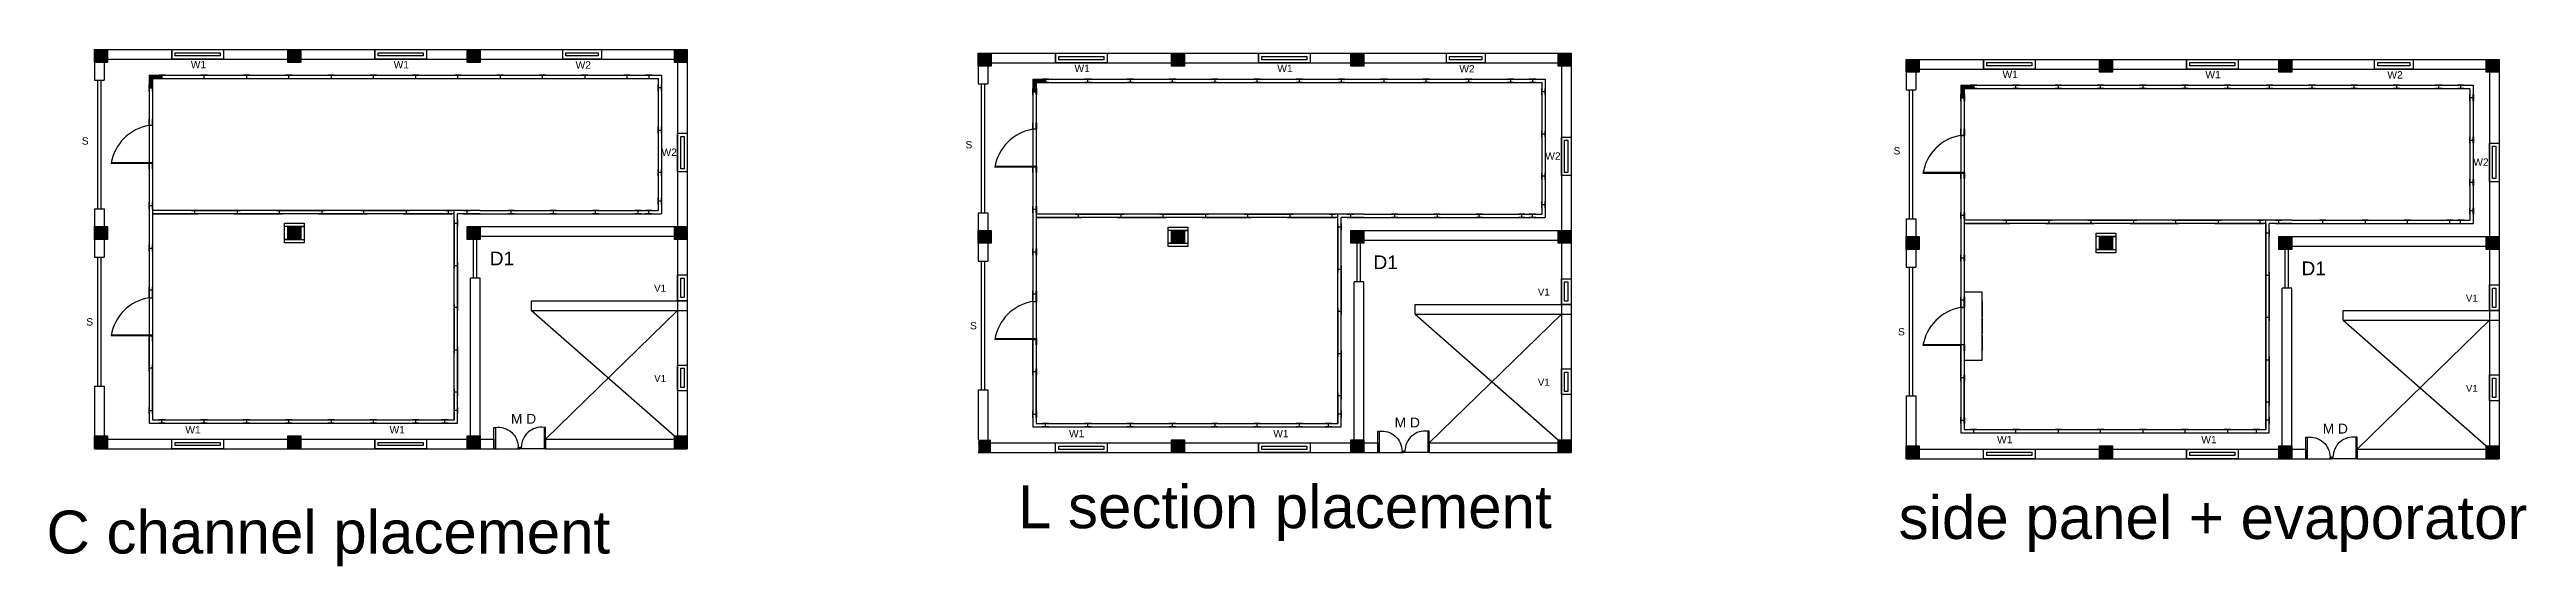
# Model space of a CAD drawing. Header units: millimetres. Extents: x -5757 to 4071, y -90348 to 1709.
# Drawn here: x -2853 to -546, y -2107 to -1626 of the extents above; entities that cross this region are included whole.
import ezdxf

# ---------------------------------------------------------------- set-up
doc = ezdxf.new("R2010")
doc.units = ezdxf.units.MM
doc.header["$MEASUREMENT"] = 0
doc.styles.get("Standard").update_dxf_attribs({"font": 'arial.ttf'})

msp = doc.modelspace()

# ---------------------------------------------------------------- texts
for s, height, p in [('W1', 6.82668, (-2721.27332, -1642.9387)), ('W1', 6.82668, (-2532.40781, -1643.04802)), ('W2', 6.82668, (-2362.9481, -1643.36438)), ('W1', 6.82668, (-1898.44943, -1646.45642)), ('W1', 6.82668, (-1709.58392, -1646.56574)), ('W2', 6.82668, (-1540.12421, -1646.8821)), ('W1', 6.82668, (-1034.32989, -1652.12375)), ('W1', 6.82668, (-845.46439, -1652.23306)), ('W2', 6.82668, (-676.00468, -1652.54943)), ('S', 6.82668, (-2822.7405, -1714.10751)), ('W2', 6.82668, (-2282.94244, -1724.62724)), ('S', 6.82668, (-1999.91661, -1717.62523)), ('W2', 6.82668, (-1460.11855, -1728.14496)), ('S', 6.82668, (-1135.79707, -1723.29255)), ('W2', 6.82668, (-595.99902, -1733.81228)), ('D1', 12.751706, (-2442.88005, -1826.5683)), ('D1', 12.751706, (-1620.05616, -1830.08602)), ('V1', 6.456626, (-2289.81582, -1851.18549)), ('D1', 12.751706, (-755.93663, -1835.75334)), ('V1', 6.456626, (-1466.99192, -1854.70321)), ('V1', 6.456626, (-602.87239, -1860.37053)), ('S', 6.82668, (-2818.54761, -1882.66407)), ('S', 6.82668, (-1995.72372, -1886.18179)), ('S', 6.82668, (-1131.60419, -1891.84911)), ('V1', 6.456626, (-2289.81582, -1935.22281)), ('V1', 6.456626, (-1466.99192, -1938.74053)), ('V1', 6.456626, (-602.87239, -1944.40785)), ('W1', 6.82668, (-2726.3652, -1983.17121)), ('W1', 6.82668, (-2536.1969, -1983.17121)), ('M D', 9.164999, (-2423.1275, -1974.08918)), ('W1', 6.82668, (-1903.54131, -1986.68893)), ('W1', 6.82668, (-1713.373, -1986.68893)), ('M D', 9.164999, (-1600.3036, -1977.60691)), ('M D', 9.164999, (-736.18407, -1983.27423)), ('W1', 6.82668, (-1039.42178, -1992.35625)), ('W1', 6.82668, (-849.25347, -1992.35625))]:
    msp.add_text(s, height=height).set_placement(p)
at = {"char_height": 40, "attachment_point": 1}
for s, insert in [('L section placement', (-1951.10807, -2031.44734, 392.72014)), ('side panel + evaporator', (-1131.07627, -2041.48858, 724.19742)), ('C channel placement', (-2855.62465, -2055.06406, 501.97788))]:
    msp.add_mtext_dynamic_manual_height_columns(s, width=618.4090479, gutter_width=603.26093, heights=[0], dxfattribs=dict(at, insert=insert))

# ---------------------------------------------------------------- blocks, each defined once
blk = doc.blocks.new('door')
for p, q in [((365.5, -158.4), (335.5, -158.4)), ((335.5, -158.4), (335.5, -160.4)), ((335.5, -160.4), (365.5, -160.4)), ((365.5, -158.4), (365.5, -194.4)), ((365.5, -192.4), (363.5, -192.4)), ((363.5, -192.4), (363.5, -194.4))]:
    blk.add_line(p, q)
blk.add_arc((363.6, -164.1), 28.3, 172.5859, 269.786)

# ---------------------------------------------------------------- hatches: boundary and pattern name
h = msp.add_hatch(color=256)
h.dxf.hatch_style = 1
h.paths.add_polyline_path([(-2798.94244, -1625.53308), (-2810.94244, -1625.53308), (-2810.94244, -1637.53308), (-2798.94244, -1637.53308)])
h = msp.add_hatch(color=256)
h.dxf.hatch_style = 1
h.paths.add_polyline_path([(-2618.94244, -1625.53308), (-2630.94244, -1625.53308), (-2630.94244, -1637.53308), (-2618.94244, -1637.53308)])
h = msp.add_hatch(color=256)
h.dxf.hatch_style = 1
h.paths.add_polyline_path([(-2451.94244, -1625.53308), (-2463.94244, -1625.53308), (-2463.94244, -1637.53308), (-2451.94244, -1637.53308)])
h = msp.add_hatch(color=256)
h.dxf.hatch_style = 1
h.paths.add_polyline_path([(-2258.94244, -1625.53308), (-2270.94244, -1625.53308), (-2270.94244, -1637.53308), (-2258.94244, -1637.53308)])
h = msp.add_hatch(color=256)
h.dxf.hatch_style = 1
h.paths.add_polyline_path([(-1976.11855, -1629.0508), (-1988.11855, -1629.0508), (-1988.11855, -1641.0508), (-1976.11855, -1641.0508)])
h = msp.add_hatch(color=256)
h.dxf.hatch_style = 1
h.paths.add_polyline_path([(-1796.11855, -1629.0508), (-1808.11855, -1629.0508), (-1808.11855, -1641.0508), (-1796.11855, -1641.0508)])
h = msp.add_hatch(color=256)
h.dxf.hatch_style = 1
h.paths.add_polyline_path([(-1629.11855, -1629.0508), (-1641.11855, -1629.0508), (-1641.11855, -1641.0508), (-1629.11855, -1641.0508)])
h = msp.add_hatch(color=256)
h.dxf.hatch_style = 1
h.paths.add_polyline_path([(-1436.11855, -1629.0508), (-1448.11855, -1629.0508), (-1448.11855, -1641.0508), (-1436.11855, -1641.0508)])
h = msp.add_hatch(color=256)
h.dxf.hatch_style = 1
h.paths.add_polyline_path([(-1111.99902, -1634.71812), (-1123.99902, -1634.71812), (-1123.99902, -1646.71812), (-1111.99902, -1646.71812)])
h = msp.add_hatch(color=256)
h.dxf.hatch_style = 1
h.paths.add_polyline_path([(-931.99902, -1634.71812), (-943.99902, -1634.71812), (-943.99902, -1646.71812), (-931.99902, -1646.71812)])
h = msp.add_hatch(color=256)
h.dxf.hatch_style = 1
h.paths.add_polyline_path([(-764.99902, -1634.71812), (-776.99902, -1634.71812), (-776.99902, -1646.71812), (-764.99902, -1646.71812)])
h = msp.add_hatch(color=256)
h.dxf.hatch_style = 1
h.paths.add_polyline_path([(-571.99902, -1634.71812), (-583.99902, -1634.71812), (-583.99902, -1646.71812), (-571.99902, -1646.71812)])
h = msp.add_hatch()
h.set_pattern_fill('INSUL', color=256)
h.set_pattern_definition([(360, (-6.20512, -2875.64936), (0, 0.375), []), (360, (-6.20512, -2875.52436), (0, 0.375), [0.125, -0.125]), (360, (-6.20512, -2875.39936), (0, 0.375), [0.125, -0.125])])
h.paths.add_polyline_path([(-2756.84244, -1652.63308), (-2748.13244, -1652.63308), (-2748.13244, -1649.53308), (-2759.94244, -1649.53308), (-2759.94244, -1661.34308), (-2756.84244, -1661.34308)])
h = msp.add_hatch()
h.set_pattern_fill('INSUL', color=256)
h.set_pattern_definition([(360, (816.61877, -2879.16708), (0, 0.375), []), (360, (816.61877, -2879.04208), (0, 0.375), [0.125, -0.125]), (360, (816.61877, -2878.91708), (0, 0.375), [0.125, -0.125])])
h.paths.add_polyline_path([(-1934.01855, -1656.1508), (-1925.30855, -1656.1508), (-1925.30855, -1653.0508), (-1937.11855, -1653.0508), (-1937.11855, -1664.8608), (-1934.01855, -1664.8608)])
h = msp.add_hatch()
h.set_pattern_fill('INSUL', color=256)
h.set_pattern_definition([(360, (1680.7383, -2884.8344), (0, 0.375), []), (360, (1680.7383, -2884.7094), (0, 0.375), [0.125, -0.125]), (360, (1680.7383, -2884.5844), (0, 0.375), [0.125, -0.125])])
h.paths.add_polyline_path([(-1069.89902, -1661.81812), (-1061.18902, -1661.81812), (-1061.18902, -1658.71812), (-1072.99902, -1658.71812), (-1072.99902, -1670.52812), (-1069.89902, -1670.52812)])
h = msp.add_hatch(color=256)
h.dxf.hatch_style = 1
h.paths.add_polyline_path([(-2798.94244, -1790.53308), (-2810.94244, -1790.53308), (-2810.94244, -1802.53308), (-2798.94244, -1802.53308)])
h = msp.add_hatch(color=256)
h.dxf.hatch_style = 1
h.paths.add_polyline_path([(-2618.94244, -1790.53308), (-2630.94244, -1790.53308), (-2630.94244, -1802.53308), (-2618.94244, -1802.53308)])
h = msp.add_hatch(color=256)
h.dxf.hatch_style = 1
h.paths.add_polyline_path([(-2451.94244, -1790.53308), (-2463.94244, -1790.53308), (-2463.94244, -1802.53308), (-2451.94244, -1802.53308)])
h = msp.add_hatch(color=256)
h.dxf.hatch_style = 1
h.paths.add_polyline_path([(-2258.94244, -1790.53308), (-2270.94244, -1790.53308), (-2270.94244, -1802.53308), (-2258.94244, -1802.53308)])
h = msp.add_hatch(color=256)
h.dxf.hatch_style = 1
h.paths.add_polyline_path([(-1976.11855, -1794.0508), (-1988.11855, -1794.0508), (-1988.11855, -1806.0508), (-1976.11855, -1806.0508)])
h = msp.add_hatch(color=256)
h.dxf.hatch_style = 1
h.paths.add_polyline_path([(-1796.11855, -1794.0508), (-1808.11855, -1794.0508), (-1808.11855, -1806.0508), (-1796.11855, -1806.0508)])
h = msp.add_hatch(color=256)
h.dxf.hatch_style = 1
h.paths.add_polyline_path([(-1629.11855, -1794.0508), (-1641.11855, -1794.0508), (-1641.11855, -1806.0508), (-1629.11855, -1806.0508)])
h = msp.add_hatch(color=256)
h.dxf.hatch_style = 1
h.paths.add_polyline_path([(-1436.11855, -1794.0508), (-1448.11855, -1794.0508), (-1448.11855, -1806.0508), (-1436.11855, -1806.0508)])
h = msp.add_hatch(color=256)
h.dxf.hatch_style = 1
h.paths.add_polyline_path([(-1111.99902, -1799.71812), (-1123.99902, -1799.71812), (-1123.99902, -1811.71812), (-1111.99902, -1811.71812)])
h = msp.add_hatch(color=256)
h.dxf.hatch_style = 1
h.paths.add_polyline_path([(-931.99902, -1799.71812), (-943.99902, -1799.71812), (-943.99902, -1811.71812), (-931.99902, -1811.71812)])
h = msp.add_hatch(color=256)
h.dxf.hatch_style = 1
h.paths.add_polyline_path([(-764.99902, -1799.71812), (-776.99902, -1799.71812), (-776.99902, -1811.71812), (-764.99902, -1811.71812)])
h = msp.add_hatch(color=256)
h.dxf.hatch_style = 1
h.paths.add_polyline_path([(-571.99902, -1799.71812), (-583.99902, -1799.71812), (-583.99902, -1811.71812), (-571.99902, -1811.71812)])
h = msp.add_hatch(color=256)
h.dxf.hatch_style = 1
h.paths.add_polyline_path([(-2798.94244, -1985.53308), (-2810.94244, -1985.53308), (-2810.94244, -1997.53308), (-2798.94244, -1997.53308)])
h = msp.add_hatch(color=256)
h.dxf.hatch_style = 1
h.paths.add_polyline_path([(-2618.94244, -1985.53308), (-2630.94244, -1985.53308), (-2630.94244, -1997.53308), (-2618.94244, -1997.53308)])
h = msp.add_hatch(color=256)
h.dxf.hatch_style = 1
h.paths.add_polyline_path([(-2451.94244, -1985.53308), (-2463.94244, -1985.53308), (-2463.94244, -1997.53308), (-2451.94244, -1997.53308)])
h = msp.add_hatch(color=256)
h.dxf.hatch_style = 1
h.paths.add_polyline_path([(-2258.94244, -1985.53308), (-2270.94244, -1985.53308), (-2270.94244, -1997.53308), (-2258.94244, -1997.53308)])
h = msp.add_hatch(color=256)
h.dxf.hatch_style = 1
h.paths.add_polyline_path([(-1976.11855, -1989.0508), (-1988.11855, -1989.0508), (-1988.11855, -2001.0508), (-1976.11855, -2001.0508)])
h = msp.add_hatch(color=256)
h.dxf.hatch_style = 1
h.paths.add_polyline_path([(-1796.11855, -1989.0508), (-1808.11855, -1989.0508), (-1808.11855, -2001.0508), (-1796.11855, -2001.0508)])
h = msp.add_hatch(color=256)
h.dxf.hatch_style = 1
h.paths.add_polyline_path([(-1629.11855, -1989.0508), (-1641.11855, -1989.0508), (-1641.11855, -2001.0508), (-1629.11855, -2001.0508)])
h = msp.add_hatch(color=256)
h.dxf.hatch_style = 1
h.paths.add_polyline_path([(-1436.11855, -1989.0508), (-1448.11855, -1989.0508), (-1448.11855, -2001.0508), (-1436.11855, -2001.0508)])
h = msp.add_hatch(color=256)
h.dxf.hatch_style = 1
h.paths.add_polyline_path([(-1111.99902, -1994.71812), (-1123.99902, -1994.71812), (-1123.99902, -2006.71812), (-1111.99902, -2006.71812)])
h = msp.add_hatch(color=256)
h.dxf.hatch_style = 1
h.paths.add_polyline_path([(-931.99902, -1994.71812), (-943.99902, -1994.71812), (-943.99902, -2006.71812), (-931.99902, -2006.71812)])
h = msp.add_hatch(color=256)
h.dxf.hatch_style = 1
h.paths.add_polyline_path([(-764.99902, -1994.71812), (-776.99902, -1994.71812), (-776.99902, -2006.71812), (-764.99902, -2006.71812)])
h = msp.add_hatch(color=256)
h.dxf.hatch_style = 1
h.paths.add_polyline_path([(-571.99902, -1994.71812), (-583.99902, -1994.71812), (-583.99902, -2006.71812), (-571.99902, -2006.71812)])

# ---------------------------------------------------------------- linework, layer by layer
for p, q in [((-2810.94244, -1625.53308), (-2258.94244, -1625.53308)), ((-2810.94244, -1625.53308), (-2810.94244, -1654.03308)), ((-2810.94244, -1634.53308), (-2258.94244, -1634.53308)), ((-2801.94244, -1625.53308), (-2801.94244, -1654.03308)), ((-2738.94244, -1625.53308), (-2738.94244, -1634.53308)), ((-2690.94244, -1625.53308), (-2690.94244, -1634.53308)), ((-2549.94244, -1625.53308), (-2549.94244, -1634.53308)), ((-2501.94244, -1625.53308), (-2501.94244, -1634.53308)), ((-2267.94244, -1625.53308), (-2267.94244, -1997.53308)), ((-2258.94244, -1625.53308), (-2258.94244, -1997.53308)), ((-1988.11855, -1629.0508), (-1436.11855, -1629.0508)), ((-1988.11855, -1629.0508), (-1988.11855, -1657.5508)), ((-1979.11855, -1629.0508), (-1979.11855, -1657.5508)), ((-1916.11855, -1629.0508), (-1916.11855, -1638.0508)), ((-1868.11855, -1629.0508), (-1868.11855, -1638.0508)), ((-1727.11855, -1629.0508), (-1727.11855, -1638.0508)), ((-1679.11855, -1629.0508), (-1679.11855, -1638.0508)), ((-1445.11855, -1629.0508), (-1445.11855, -2001.0508)), ((-1436.11855, -1629.0508), (-1436.11855, -2001.0508)), ((-1123.99902, -1634.71812), (-571.99902, -1634.71812)), ((-1123.99902, -1634.71812), (-1123.99902, -1663.21812)), ((-1114.99902, -1634.71812), (-1114.99902, -1663.21812)), ((-1051.99902, -1634.71812), (-1051.99902, -1643.71812)), ((-1003.99902, -1634.71812), (-1003.99902, -1643.71812)), ((-862.99902, -1634.71812), (-862.99902, -1643.71812)), ((-814.99902, -1634.71812), (-814.99902, -1643.71812)), ((-580.99902, -1634.71812), (-580.99902, -2006.71812)), ((-571.99902, -1634.71812), (-571.99902, -2006.71812)), ((-2748.13244, -1649.53308), (-2748.13244, -1652.63308)), ((-2748.13244, -1652.63308), (-2708.76244, -1652.63308)), ((-2708.76244, -1652.63308), (-2708.76244, -1649.53308)), ((-2708.76244, -1649.53308), (-2669.39244, -1649.53308)), ((-2669.39244, -1649.53308), (-2669.39244, -1652.63308)), ((-2669.39244, -1652.63308), (-2630.02244, -1652.63308)), ((-2630.02244, -1652.63308), (-2630.02244, -1649.53308)), ((-2630.02244, -1649.53308), (-2590.65244, -1649.53308)), ((-2590.65244, -1649.53308), (-2590.65244, -1652.63308)), ((-2590.65244, -1652.63308), (-2551.28244, -1652.63308)), ((-2551.28244, -1652.63308), (-2551.28244, -1649.53308)), ((-2551.28244, -1649.53308), (-2511.91244, -1649.53308)), ((-2511.91244, -1649.53308), (-2511.91244, -1652.63308)), ((-2511.91244, -1652.63308), (-2472.54244, -1652.63308)), ((-2472.54244, -1652.63308), (-2472.54244, -1649.53308)), ((-2472.54244, -1649.53308), (-2433.17244, -1649.53308)), ((-2433.17244, -1649.53308), (-2433.17244, -1652.63308)), ((-2433.17244, -1652.63308), (-2393.80244, -1652.63308)), ((-2393.80244, -1652.63308), (-2393.80244, -1649.53308)), ((-2393.80244, -1649.53308), (-2354.43244, -1649.53308)), ((-2354.43244, -1649.53308), (-2354.43244, -1652.63308)), ((-2354.43244, -1652.63308), (-2315.06244, -1652.63308)), ((-2315.06244, -1652.63308), (-2315.06244, -1649.53308)), ((-2294.75244, -1649.53308), (-2294.75244, -1652.63308)), ((-1988.11855, -1638.0508), (-1436.11855, -1638.0508)), ((-1925.30855, -1653.0508), (-1925.30855, -1656.1508)), ((-1925.30855, -1656.1508), (-1885.93855, -1656.1508)), ((-1885.93855, -1656.1508), (-1885.93855, -1653.0508)), ((-1885.93855, -1653.0508), (-1846.56855, -1653.0508)), ((-1846.56855, -1653.0508), (-1846.56855, -1656.1508)), ((-1846.56855, -1656.1508), (-1807.19855, -1656.1508)), ((-1807.19855, -1656.1508), (-1807.19855, -1653.0508)), ((-1807.19855, -1653.0508), (-1767.82855, -1653.0508)), ((-1767.82855, -1653.0508), (-1767.82855, -1656.1508)), ((-1767.82855, -1656.1508), (-1728.45855, -1656.1508)), ((-1728.45855, -1656.1508), (-1728.45855, -1653.0508)), ((-1728.45855, -1653.0508), (-1689.08855, -1653.0508)), ((-1689.08855, -1653.0508), (-1689.08855, -1656.1508)), ((-1689.08855, -1656.1508), (-1649.71855, -1656.1508)), ((-1649.71855, -1656.1508), (-1649.71855, -1653.0508)), ((-1649.71855, -1653.0508), (-1610.34855, -1653.0508)), ((-1610.34855, -1653.0508), (-1610.34855, -1656.1508)), ((-1610.34855, -1656.1508), (-1570.97855, -1656.1508)), ((-1570.97855, -1656.1508), (-1570.97855, -1653.0508)), ((-1570.97855, -1653.0508), (-1531.60855, -1653.0508)), ((-1531.60855, -1653.0508), (-1531.60855, -1656.1508)), ((-1531.60855, -1656.1508), (-1492.23855, -1656.1508)), ((-1492.23855, -1656.1508), (-1492.23855, -1653.0508)), ((-1471.92855, -1653.0508), (-1471.92855, -1656.1508)), ((-1123.99902, -1643.71812), (-571.99902, -1643.71812)), ((-1061.18902, -1658.71812), (-1061.18902, -1661.81812)), ((-1021.81902, -1661.81812), (-1021.81902, -1658.71812)), ((-1021.81902, -1658.71812), (-982.44902, -1658.71812)), ((-982.44902, -1658.71812), (-982.44902, -1661.81812)), ((-943.07902, -1661.81812), (-943.07902, -1658.71812)), ((-943.07902, -1658.71812), (-903.70902, -1658.71812)), ((-903.70902, -1658.71812), (-903.70902, -1661.81812)), ((-864.33902, -1661.81812), (-864.33902, -1658.71812)), ((-864.33902, -1658.71812), (-824.96902, -1658.71812)), ((-824.96902, -1658.71812), (-824.96902, -1661.81812)), ((-785.59902, -1661.81812), (-785.59902, -1658.71812)), ((-785.59902, -1658.71812), (-746.22902, -1658.71812)), ((-746.22902, -1658.71812), (-746.22902, -1661.81812)), ((-706.85902, -1661.81812), (-706.85902, -1658.71812)), ((-706.85902, -1658.71812), (-667.48902, -1658.71812)), ((-667.48902, -1658.71812), (-667.48902, -1661.81812)), ((-628.11902, -1661.81812), (-628.11902, -1658.71812)), ((-607.80902, -1658.71812), (-607.80902, -1661.81812)), ((-2759.94244, -1661.34308), (-2756.84244, -1661.34308)), ((-2282.94244, -1661.34308), (-2286.04244, -1661.34308)), ((-1937.11855, -1664.8608), (-1934.01855, -1664.8608)), ((-1460.11855, -1664.8608), (-1463.21855, -1664.8608)), ((-1072.99902, -1670.52812), (-1069.89902, -1670.52812)), ((-1061.18902, -1661.81812), (-1021.81902, -1661.81812)), ((-982.44902, -1661.81812), (-943.07902, -1661.81812)), ((-903.70902, -1661.81812), (-864.33902, -1661.81812)), ((-824.96902, -1661.81812), (-785.59902, -1661.81812)), ((-746.22902, -1661.81812), (-706.85902, -1661.81812)), ((-667.48902, -1661.81812), (-628.11902, -1661.81812)), ((-599.09902, -1661.81812, 102), (-599.09902, -1784.61812, 102)), ((-595.99902, -1670.52812), (-599.09902, -1670.52812)), ((-2759.94244, -1694.63308), (-2759.94244, -1733.43308)), ((-2756.84244, -1696.33308), (-2759.94244, -1696.33308)), ((-1937.11855, -1698.1508), (-1937.11855, -1736.9508)), ((-1934.01855, -1699.8508), (-1937.11855, -1699.8508)), ((-1072.99902, -1703.81812), (-1072.99902, -1742.61812)), ((-1069.89902, -1705.51812), (-1072.99902, -1705.51812)), ((-1069.89902, -1705.51812, 102), (-1069.89902, -1740.91812, 102)), ((-1069.89902, -1705.72312, 102), (-1069.89902, -1740.91812, 102)), ((-2759.94244, -1731.73308), (-2795.34244, -1731.73308)), ((-2795.17491, -1730.73308), (-2756.84244, -1730.73308)), ((-2756.84244, -1731.73308), (-2759.94244, -1731.73308)), ((-2756.84244, -1731.73308), (-2756.84244, -1771.10308)), ((-1937.11855, -1735.2508), (-1972.51855, -1735.2508)), ((-1972.35102, -1734.2508), (-1934.01855, -1734.2508)), ((-1934.01855, -1735.2508), (-1937.11855, -1735.2508)), ((-1934.01855, -1735.2508), (-1934.01855, -1774.6208)), ((-1072.99902, -1740.91812), (-1108.39902, -1740.91812)), ((-1108.23148, -1739.91812), (-1069.89902, -1739.91812)), ((-1069.89902, -1740.91812), (-1072.99902, -1740.91812)), ((-1069.89902, -1740.91812), (-1069.89902, -1780.28812)), ((-2810.94244, -1774.03308), (-2810.94244, -1819.03308)), ((-2801.94244, -1774.03308), (-2801.94244, -1819.03308)), ((-2756.84244, -1771.10308), (-2759.94244, -1771.10308)), ((-2759.94244, -1771.10308), (-2759.94244, -1810.47308)), ((-2756.84244, -1775.43308), (-2756.84244, -1778.53308)), ((-2476.04244, -1778.53308), (-2476.04244, -1775.43308)), ((-2464.23244, -1775.43308), (-2464.23244, -1778.53308)), ((-2451.94244, -1775.43308), (-2286.04244, -1775.43308)), ((-2294.75244, -1778.53308), (-2294.75244, -1775.43308)), ((-2282.94244, -1766.72308), (-2286.04244, -1766.72308)), ((-1934.01855, -1774.6208), (-1937.11855, -1774.6208)), ((-1937.11855, -1774.6208), (-1937.11855, -1813.9908)), ((-1460.11855, -1770.2408), (-1463.21855, -1770.2408)), ((-2615.84244, -1790.53308), (-2634.04244, -1790.53308)), ((-2618.94244, -1790.53308), (-2615.84244, -1790.53308)), ((-2476.04244, -1838.53308), (-2476.04244, -1778.53308)), ((-2476.04244, -1970.43308), (-2476.04244, -1778.53308)), ((-2476.04244, -1787.24308), (-2472.94244, -1787.24308)), ((-2460.94244, -1802.53308), (-2460.94244, -1790.53308)), ((-2451.94244, -1778.53308), (-2282.94244, -1778.53308)), ((-2451.94244, -1802.53308), (-2451.94244, -1790.53308)), ((-2451.94244, -1790.53308), (-2258.94244, -1790.53308)), ((-1988.11855, -1777.5508), (-1988.11855, -1822.5508)), ((-1979.11855, -1777.5508), (-1979.11855, -1822.5508)), ((-1934.01855, -1778.9508), (-1934.01855, -1782.0508)), ((-1793.01855, -1794.0508), (-1811.21855, -1794.0508)), ((-1796.11855, -1794.0508), (-1793.01855, -1794.0508)), ((-1653.21855, -1782.0508), (-1653.21855, -1778.9508)), ((-1653.21855, -1842.0508), (-1653.21855, -1782.0508)), ((-1653.21855, -1973.9508), (-1653.21855, -1782.0508)), ((-1653.21855, -1790.7608), (-1650.11855, -1790.7608)), ((-1641.40855, -1778.9508), (-1641.40855, -1782.0508)), ((-1638.11855, -1806.0508), (-1638.11855, -1794.0508)), ((-1629.11855, -1778.9508), (-1463.21855, -1778.9508)), ((-1629.11855, -1782.0508), (-1460.11855, -1782.0508)), ((-1629.11855, -1806.0508), (-1629.11855, -1794.0508)), ((-1629.11855, -1794.0508), (-1436.11855, -1794.0508)), ((-1471.92855, -1782.0508), (-1471.92855, -1778.9508)), ((-1123.99902, -1783.21812), (-1123.99902, -1828.21812)), ((-1114.99902, -1783.21812), (-1114.99902, -1828.21812)), ((-1069.89902, -1780.28812), (-1072.99902, -1780.28812)), ((-1072.99902, -1780.28812), (-1072.99902, -1819.65812)), ((-1069.89902, -1784.61812), (-1069.89902, -1787.71812)), ((-789.09902, -1787.71812), (-789.09902, -1784.61812)), ((-789.09902, -1847.71812), (-789.09902, -1787.71812)), ((-789.09902, -1979.61812), (-789.09902, -1787.71812)), ((-789.09902, -1787.71812, 102), (-789.09902, -1979.61812, 102)), ((-789.09902, -1796.42812), (-785.99902, -1796.42812)), ((-777.28902, -1784.61812), (-777.28902, -1787.71812)), ((-764.99902, -1784.61812), (-599.09902, -1784.61812)), ((-764.99902, -1787.71812), (-595.99902, -1787.71812)), ((-607.80902, -1787.71812), (-607.80902, -1784.61812)), ((-595.99902, -1775.90812), (-599.09902, -1775.90812)), ((-2759.94244, -1810.47308), (-2756.84244, -1810.47308)), ((-2756.84244, -1810.47308), (-2756.84244, -1849.84308)), ((-2630.94244, -1802.53308), (-2634.04244, -1802.53308)), ((-2634.04244, -1802.53308), (-2615.84244, -1802.53308)), ((-2457.94577, -1838.53308), (-2457.94577, -1802.53308)), ((-2454.94577, -1838.53308), (-2454.94577, -1802.53308)), ((-2451.94244, -1799.53308), (-2258.94244, -1799.53308)), ((-1937.11855, -1813.9908), (-1934.01855, -1813.9908)), ((-1934.01855, -1813.9908), (-1934.01855, -1853.3608)), ((-1808.11855, -1806.0508), (-1811.21855, -1806.0508)), ((-1811.21855, -1806.0508), (-1793.01855, -1806.0508)), ((-1635.12188, -1842.0508), (-1635.12188, -1806.0508)), ((-1632.12188, -1842.0508), (-1632.12188, -1806.0508)), ((-1629.11855, -1803.0508), (-1436.11855, -1803.0508)), ((-1072.99902, -1819.65812), (-1069.89902, -1819.65812)), ((-1069.89902, -1819.65812), (-1069.89902, -1859.02812)), ((-928.89902, -1799.71812), (-947.09902, -1799.71812)), ((-943.99902, -1811.71812), (-947.09902, -1811.71812)), ((-947.09902, -1811.71812), (-928.89902, -1811.71812)), ((-931.99902, -1799.71812), (-928.89902, -1799.71812)), ((-773.99902, -1811.71812), (-773.99902, -1799.71812)), ((-771.00235, -1847.71812), (-771.00235, -1811.71812)), ((-768.00235, -1847.71812), (-768.00235, -1811.71812)), ((-764.99902, -1811.71812), (-764.99902, -1799.71812)), ((-764.99902, -1799.71812), (-571.99902, -1799.71812)), ((-764.99902, -1808.71812), (-571.99902, -1808.71812)), ((-2476.04244, -1970.43308), (-2476.04244, -1838.53308)), ((-2472.94244, -1973.53308), (-2472.94244, -1838.53308)), ((-2460.94244, -1997.53308), (-2460.94244, -1838.53308)), ((-2451.94244, -1838.53308), (-2460.94244, -1838.53308)), ((-2451.94244, -1997.53308), (-2451.94244, -1838.53308)), ((-1653.21855, -1973.9508), (-1653.21855, -1842.0508)), ((-1650.11855, -1977.0508), (-1650.11855, -1842.0508)), ((-1638.11855, -2001.0508), (-1638.11855, -1842.0508)), ((-1629.11855, -1842.0508), (-1638.11855, -1842.0508)), ((-1629.11855, -2001.0508), (-1629.11855, -1842.0508)), ((-2756.84244, -1849.84308), (-2759.94244, -1849.84308)), ((-2759.94244, -1856.78308), (-2756.84244, -1856.78308)), ((-2403.94244, -1868.53308), (-2403.94244, -1859.53308)), ((-2403.94244, -1859.53308), (-2258.94244, -1859.53308)), ((-1934.01855, -1853.3608), (-1937.11855, -1853.3608)), ((-1937.11855, -1860.3008), (-1934.01855, -1860.3008)), ((-1581.11855, -1872.0508), (-1581.11855, -1863.0508)), ((-1581.11855, -1863.0508), (-1436.11855, -1863.0508)), ((-1069.89902, -1859.02812), (-1072.99902, -1859.02812)), ((-1072.99902, -1865.96812), (-1069.89902, -1865.96812)), ((-789.09902, -1979.61812), (-789.09902, -1847.71812)), ((-785.99902, -1982.71812), (-785.99902, -1847.71812)), ((-773.99902, -2006.71812), (-773.99902, -1847.71812)), ((-764.99902, -1847.71812), (-773.99902, -1847.71812)), ((-764.99902, -2006.71812), (-764.99902, -1847.71812)), ((-2403.94244, -1868.53308), (-2258.94244, -1868.53308)), ((-2403.94244, -1868.53308), (-2270.94244, -1985.53308)), ((-2267.94244, -1868.53308), (-2390.94244, -1988.53308)), ((-1581.11855, -1872.0508), (-1436.11855, -1872.0508)), ((-1581.11855, -1872.0508), (-1448.11855, -1989.0508)), ((-1445.11855, -1872.0508), (-1568.11855, -1992.0508)), ((-716.99902, -1877.71812), (-716.99902, -1868.71812)), ((-716.99902, -1868.71812), (-571.99902, -1868.71812)), ((-716.99902, -1877.71812), (-571.99902, -1877.71812)), ((-716.99902, -1877.71812), (-583.99902, -1994.71812)), ((-580.99902, -1877.71812), (-703.99902, -1997.71812)), ((-2759.94244, -1892.18308), (-2795.34244, -1892.18308)), ((-2795.17491, -1891.18308), (-2756.84244, -1891.18308)), ((-2759.94244, -1892.18308), (-2756.84244, -1892.18308)), ((-2759.94244, -1922.35308), (-2759.94244, -1892.18308)), ((-1937.11855, -1895.7008), (-1972.51855, -1895.7008)), ((-1972.35102, -1894.7008), (-1934.01855, -1894.7008)), ((-1937.11855, -1895.7008), (-1934.01855, -1895.7008)), ((-1937.11855, -1925.8708), (-1937.11855, -1895.7008)), ((-1072.99902, -1901.36812), (-1108.39902, -1901.36812)), ((-1108.23148, -1900.36812), (-1069.89902, -1900.36812)), ((-1072.99902, -1931.53812), (-1072.99902, -1901.36812)), ((-2756.84244, -1922.35308), (-2759.94244, -1922.35308)), ((-2756.84244, -1961.72308), (-2756.84244, -1922.35308)), ((-1934.01855, -1925.8708), (-1937.11855, -1925.8708)), ((-1934.01855, -1965.2408), (-1934.01855, -1925.8708)), ((-1069.89902, -1931.53812), (-1072.99902, -1931.53812)), ((-1069.89902, -1970.90812), (-1069.89902, -1931.53812)), ((-2810.94244, -1939.03308), (-2810.94244, -1985.53308)), ((-2801.94244, -1939.03308), (-2801.94244, -1985.53308)), ((-1988.11855, -1942.5508), (-1988.11855, -1989.0508)), ((-1979.11855, -1942.5508), (-1979.11855, -1989.0508)), ((-1123.99902, -1948.21812), (-1123.99902, -1994.71812)), ((-1114.99902, -1948.21812), (-1114.99902, -1994.71812)), ((-2759.94244, -1961.72308), (-2756.84244, -1961.72308)), ((-2748.13244, -1973.53308), (-2748.13244, -1970.43308)), ((-2484.75244, -1973.53308), (-2484.75244, -1970.43308)), ((-2472.94244, -1961.72308), (-2476.04244, -1961.72308)), ((-1937.11855, -1965.2408), (-1934.01855, -1965.2408)), ((-1925.30855, -1977.0508), (-1925.30855, -1973.9508)), ((-1661.92855, -1977.0508), (-1661.92855, -1973.9508)), ((-1650.11855, -1965.2408), (-1653.21855, -1965.2408)), ((-1072.99902, -1970.90812), (-1069.89902, -1970.90812)), ((-1061.18902, -1982.71812), (-1061.18902, -1979.61812)), ((-797.80902, -1982.71812), (-797.80902, -1979.61812)), ((-785.99902, -1970.90812), (-789.09902, -1970.90812)), ((-2810.94244, -1985.53308), (-2810.94244, -1997.53308)), ((-2810.94244, -1988.53308), (-2438.94244, -1988.53308)), ((-2810.94244, -1997.53308), (-2438.94244, -1997.53308)), ((-2801.94244, -1985.53308), (-2801.94244, -1997.53308)), ((-2549.94244, -1988.53308), (-2549.94244, -1997.53308)), ((-2501.94244, -1988.53308), (-2501.94244, -1997.53308)), ((-2438.94244, -1988.53308), (-2438.94244, -1997.53308)), ((-2390.94244, -1988.53308), (-2258.94244, -1988.53308)), ((-2390.94244, -1988.53308), (-2390.94244, -1997.53308)), ((-2390.94244, -1997.53308), (-2258.94244, -1997.53308)), ((-1988.11855, -1992.0508), (-1616.11855, -1992.0508)), ((-1988.11855, -2001.0508), (-1616.11855, -2001.0508)), ((-1727.11855, -1992.0508), (-1727.11855, -2001.0508)), ((-1679.11855, -1992.0508), (-1679.11855, -2001.0508)), ((-1616.11855, -1992.0508), (-1616.11855, -2001.0508)), ((-1568.11855, -1992.0508), (-1436.11855, -1992.0508)), ((-1568.11855, -1992.0508), (-1568.11855, -2001.0508)), ((-1568.11855, -2001.0508), (-1436.11855, -2001.0508)), ((-1123.99902, -1994.71812), (-1123.99902, -2006.71812)), ((-1123.99902, -1997.71812), (-751.99902, -1997.71812)), ((-1114.99902, -1994.71812), (-1114.99902, -2006.71812)), ((-862.99902, -1997.71812), (-862.99902, -2006.71812)), ((-814.99902, -1997.71812), (-814.99902, -2006.71812)), ((-751.99902, -1997.71812), (-751.99902, -2006.71812)), ((-703.99902, -1997.71812), (-571.99902, -1997.71812)), ((-703.99902, -1997.71812), (-703.99902, -2006.71812)), ((-1123.99902, -2006.71812), (-751.99902, -2006.71812)), ((-703.99902, -2006.71812), (-571.99902, -2006.71812))]:
    msp.add_line(p, q)
at = {"color": 3}
for p, q in [((-2810.94244, -1654.03308), (-2801.94244, -1654.03308)), ((-1988.11855, -1657.5508), (-1979.11855, -1657.5508)), ((-1123.99902, -1663.21812), (-1114.99902, -1663.21812)), ((-2810.94244, -1774.03308), (-2801.94244, -1774.03308)), ((-1988.11855, -1777.5508), (-1979.11855, -1777.5508)), ((-1123.99902, -1783.21812), (-1114.99902, -1783.21812)), ((-2810.94244, -1819.03308), (-2801.94244, -1819.03308)), ((-1988.11855, -1822.5508), (-1979.11855, -1822.5508)), ((-1123.99902, -1828.21812), (-1114.99902, -1828.21812)), ((-2810.94244, -1939.03308), (-2801.94244, -1939.03308)), ((-1988.11855, -1942.5508), (-1979.11855, -1942.5508)), ((-1123.99902, -1948.21812), (-1114.99902, -1948.21812))]:
    msp.add_line(p, q, dxfattribs=at)
at = {"extrusion": (0, -1, -6.12323e-17)}
for p, q in [((-1069.89902, -1705.51812, 102), (-1069.89902, -1705.51812, 81)), ((-1069.89902, -1865.96812, 81), (-1073.11147, -1865.96812, 81)), ((-1069.89902, -1865.96812, 102), (-1069.89902, -1865.96812, 81))]:
    msp.add_line(p, q, dxfattribs=at)
at = {"extrusion": (1, 0, 0)}
msp.add_line((-1069.89902, -1865.96812, 102), (-1069.89902, -1900.36812, 102), dxfattribs=at)
for points in [[(-2810.94244, -1625.53308), (-2798.94244, -1625.53308), (-2798.94244, -1637.53308), (-2810.94244, -1637.53308)], [(-2630.94244, -1625.53308), (-2618.94244, -1625.53308), (-2618.94244, -1637.53308), (-2630.94244, -1637.53308)], [(-2463.94244, -1625.53308), (-2451.94244, -1625.53308), (-2451.94244, -1637.53308), (-2463.94244, -1637.53308)], [(-2270.94244, -1625.53308), (-2258.94244, -1625.53308), (-2258.94244, -1637.53308), (-2270.94244, -1637.53308)], [(-1988.11855, -1629.0508), (-1976.11855, -1629.0508), (-1976.11855, -1641.0508), (-1988.11855, -1641.0508)], [(-1808.11855, -1629.0508), (-1796.11855, -1629.0508), (-1796.11855, -1641.0508), (-1808.11855, -1641.0508)], [(-1641.11855, -1629.0508), (-1629.11855, -1629.0508), (-1629.11855, -1641.0508), (-1641.11855, -1641.0508)], [(-1448.11855, -1629.0508), (-1436.11855, -1629.0508), (-1436.11855, -1641.0508), (-1448.11855, -1641.0508)], [(-1123.99902, -1634.71812), (-1111.99902, -1634.71812), (-1111.99902, -1646.71812), (-1123.99902, -1646.71812)], [(-943.99902, -1634.71812), (-931.99902, -1634.71812), (-931.99902, -1646.71812), (-943.99902, -1646.71812)], [(-776.99902, -1634.71812), (-764.99902, -1634.71812), (-764.99902, -1646.71812), (-776.99902, -1646.71812)], [(-583.99902, -1634.71812), (-571.99902, -1634.71812), (-571.99902, -1646.71812), (-583.99902, -1646.71812)], [(-2810.94244, -1790.53308), (-2798.94244, -1790.53308), (-2798.94244, -1802.53308), (-2810.94244, -1802.53308)], [(-2634.04244, -1787.43308), (-2615.84244, -1787.43308), (-2615.84244, -1805.63308), (-2634.04244, -1805.63308)], [(-2630.94244, -1790.53308), (-2618.94244, -1790.53308), (-2618.94244, -1802.53308), (-2630.94244, -1802.53308)], [(-2463.94244, -1790.53308), (-2451.94244, -1790.53308), (-2451.94244, -1802.53308), (-2463.94244, -1802.53308)], [(-2270.94244, -1790.53308), (-2258.94244, -1790.53308), (-2258.94244, -1802.53308), (-2270.94244, -1802.53308)], [(-1988.11855, -1794.0508), (-1976.11855, -1794.0508), (-1976.11855, -1806.0508), (-1988.11855, -1806.0508)], [(-1811.21855, -1790.9508), (-1793.01855, -1790.9508), (-1793.01855, -1809.1508), (-1811.21855, -1809.1508)], [(-1808.11855, -1794.0508), (-1796.11855, -1794.0508), (-1796.11855, -1806.0508), (-1808.11855, -1806.0508)], [(-1641.11855, -1794.0508), (-1629.11855, -1794.0508), (-1629.11855, -1806.0508), (-1641.11855, -1806.0508)], [(-1448.11855, -1794.0508), (-1436.11855, -1794.0508), (-1436.11855, -1806.0508), (-1448.11855, -1806.0508)], [(-947.09902, -1796.61812), (-928.89902, -1796.61812), (-928.89902, -1814.81812), (-947.09902, -1814.81812)], [(-1123.99902, -1799.71812), (-1111.99902, -1799.71812), (-1111.99902, -1811.71812), (-1123.99902, -1811.71812)], [(-943.99902, -1799.71812), (-931.99902, -1799.71812), (-931.99902, -1811.71812), (-943.99902, -1811.71812)], [(-776.99902, -1799.71812), (-764.99902, -1799.71812), (-764.99902, -1811.71812), (-776.99902, -1811.71812)], [(-583.99902, -1799.71812), (-571.99902, -1799.71812), (-571.99902, -1811.71812), (-583.99902, -1811.71812)], [(-2810.94244, -1985.53308), (-2798.94244, -1985.53308), (-2798.94244, -1997.53308), (-2810.94244, -1997.53308)], [(-2630.94244, -1985.53308), (-2618.94244, -1985.53308), (-2618.94244, -1997.53308), (-2630.94244, -1997.53308)], [(-2463.94244, -1985.53308), (-2451.94244, -1985.53308), (-2451.94244, -1997.53308), (-2463.94244, -1997.53308)], [(-2270.94244, -1985.53308), (-2258.94244, -1985.53308), (-2258.94244, -1997.53308), (-2270.94244, -1997.53308)], [(-1808.11855, -1989.0508), (-1796.11855, -1989.0508), (-1796.11855, -2001.0508), (-1808.11855, -2001.0508)], [(-1641.11855, -1989.0508), (-1629.11855, -1989.0508), (-1629.11855, -2001.0508), (-1641.11855, -2001.0508)], [(-1448.11855, -1989.0508), (-1436.11855, -1989.0508), (-1436.11855, -2001.0508), (-1448.11855, -2001.0508)], [(-1123.99902, -1994.71812), (-1111.99902, -1994.71812), (-1111.99902, -2006.71812), (-1123.99902, -2006.71812)], [(-943.99902, -1994.71812), (-931.99902, -1994.71812), (-931.99902, -2006.71812), (-943.99902, -2006.71812)], [(-776.99902, -1994.71812), (-764.99902, -1994.71812), (-764.99902, -2006.71812), (-776.99902, -2006.71812)], [(-583.99902, -1994.71812), (-571.99902, -1994.71812), (-571.99902, -2006.71812), (-583.99902, -2006.71812)]]:
    msp.add_lwpolyline(points, close=True)
at = {"color": 2}
for points in [[(-2738.94244, -1625.53308), (-2690.94244, -1625.53308), (-2690.94244, -1634.53308), (-2738.94244, -1634.53308)], [(-2735.94244, -1628.53308), (-2693.94244, -1628.53308), (-2693.94244, -1631.53308), (-2735.94244, -1631.53308)], [(-2549.94244, -1625.53308), (-2501.94244, -1625.53308), (-2501.94244, -1634.53308), (-2549.94244, -1634.53308)], [(-2546.94244, -1628.53308), (-2504.94244, -1628.53308), (-2504.94244, -1631.53308), (-2546.94244, -1631.53308)], [(-2374.94244, -1625.53308), (-2338.94244, -1625.53308), (-2338.94244, -1634.53308), (-2374.94244, -1634.53308)], [(-2371.94244, -1628.53308), (-2341.94244, -1628.53308), (-2341.94244, -1631.53308), (-2371.94244, -1631.53308)], [(-1916.11855, -1629.0508), (-1868.11855, -1629.0508), (-1868.11855, -1638.0508), (-1916.11855, -1638.0508)], [(-1913.11855, -1632.0508), (-1871.11855, -1632.0508), (-1871.11855, -1635.0508), (-1913.11855, -1635.0508)], [(-1727.11855, -1629.0508), (-1679.11855, -1629.0508), (-1679.11855, -1638.0508), (-1727.11855, -1638.0508)], [(-1724.11855, -1632.0508), (-1682.11855, -1632.0508), (-1682.11855, -1635.0508), (-1724.11855, -1635.0508)], [(-1552.11855, -1629.0508), (-1516.11855, -1629.0508), (-1516.11855, -1638.0508), (-1552.11855, -1638.0508)], [(-1549.11855, -1632.0508), (-1519.11855, -1632.0508), (-1519.11855, -1635.0508), (-1549.11855, -1635.0508)], [(-1051.99902, -1634.71812), (-1003.99902, -1634.71812), (-1003.99902, -1643.71812), (-1051.99902, -1643.71812)], [(-862.99902, -1634.71812), (-814.99902, -1634.71812), (-814.99902, -1643.71812), (-862.99902, -1643.71812)], [(-687.99902, -1634.71812), (-651.99902, -1634.71812), (-651.99902, -1643.71812), (-687.99902, -1643.71812)], [(-1048.99902, -1637.71812), (-1006.99902, -1637.71812), (-1006.99902, -1640.71812), (-1048.99902, -1640.71812)], [(-859.99902, -1637.71812), (-817.99902, -1637.71812), (-817.99902, -1640.71812), (-859.99902, -1640.71812)], [(-684.99902, -1637.71812), (-654.99902, -1637.71812), (-654.99902, -1640.71812), (-684.99902, -1640.71812)], [(-2267.94244, -1703.53308), (-2258.94244, -1703.53308), (-2258.94244, -1739.53308), (-2267.94244, -1739.53308)], [(-2264.94244, -1706.53308), (-2261.94244, -1706.53308), (-2261.94244, -1736.53308), (-2264.94244, -1736.53308)], [(-1445.11855, -1707.0508), (-1436.11855, -1707.0508), (-1436.11855, -1743.0508), (-1445.11855, -1743.0508)], [(-1442.11855, -1710.0508), (-1439.11855, -1710.0508), (-1439.11855, -1740.0508), (-1442.11855, -1740.0508)], [(-580.99902, -1712.71812), (-571.99902, -1712.71812), (-571.99902, -1748.71812), (-580.99902, -1748.71812)], [(-577.99902, -1715.71812), (-574.99902, -1715.71812), (-574.99902, -1745.71812), (-577.99902, -1745.71812)], [(-2267.94244, -1835.53308), (-2258.94244, -1835.53308), (-2258.94244, -1859.53308), (-2267.94244, -1859.53308)], [(-2264.94244, -1838.53308), (-2261.94244, -1838.53308), (-2261.94244, -1856.53308), (-2264.94244, -1856.53308)], [(-1445.11855, -1839.0508), (-1436.11855, -1839.0508), (-1436.11855, -1863.0508), (-1445.11855, -1863.0508)], [(-1442.11855, -1842.0508), (-1439.11855, -1842.0508), (-1439.11855, -1860.0508), (-1442.11855, -1860.0508)], [(-580.99902, -1844.71812), (-571.99902, -1844.71812), (-571.99902, -1868.71812), (-580.99902, -1868.71812)], [(-577.99902, -1847.71812), (-574.99902, -1847.71812), (-574.99902, -1865.71812), (-577.99902, -1865.71812)], [(-2267.94244, -1919.53308), (-2258.94244, -1919.53308), (-2258.94244, -1943.53308), (-2267.94244, -1943.53308)], [(-2264.94244, -1922.53308), (-2261.94244, -1922.53308), (-2261.94244, -1940.53308), (-2264.94244, -1940.53308)], [(-1445.11855, -1923.0508), (-1436.11855, -1923.0508), (-1436.11855, -1947.0508), (-1445.11855, -1947.0508)], [(-1442.11855, -1926.0508), (-1439.11855, -1926.0508), (-1439.11855, -1944.0508), (-1442.11855, -1944.0508)], [(-580.99902, -1928.71812), (-571.99902, -1928.71812), (-571.99902, -1952.71812), (-580.99902, -1952.71812)], [(-577.99902, -1931.71812), (-574.99902, -1931.71812), (-574.99902, -1949.71812), (-577.99902, -1949.71812)], [(-2738.94244, -1988.53308), (-2690.94244, -1988.53308), (-2690.94244, -1997.53308), (-2738.94244, -1997.53308)], [(-2735.94244, -1991.53308), (-2693.94244, -1991.53308), (-2693.94244, -1994.53308), (-2735.94244, -1994.53308)], [(-2549.94244, -1988.53308), (-2501.94244, -1988.53308), (-2501.94244, -1997.53308), (-2549.94244, -1997.53308)], [(-2546.94244, -1991.53308), (-2504.94244, -1991.53308), (-2504.94244, -1994.53308), (-2546.94244, -1994.53308)], [(-1916.11855, -1992.0508), (-1868.11855, -1992.0508), (-1868.11855, -2001.0508), (-1916.11855, -2001.0508)], [(-1913.11855, -1995.0508), (-1871.11855, -1995.0508), (-1871.11855, -1998.0508), (-1913.11855, -1998.0508)], [(-1727.11855, -1992.0508), (-1679.11855, -1992.0508), (-1679.11855, -2001.0508), (-1727.11855, -2001.0508)], [(-1724.11855, -1995.0508), (-1682.11855, -1995.0508), (-1682.11855, -1998.0508), (-1724.11855, -1998.0508)], [(-1051.99902, -1997.71812), (-1003.99902, -1997.71812), (-1003.99902, -2006.71812), (-1051.99902, -2006.71812)], [(-1048.99902, -2000.71812), (-1006.99902, -2000.71812), (-1006.99902, -2003.71812), (-1048.99902, -2003.71812)], [(-862.99902, -1997.71812), (-814.99902, -1997.71812), (-814.99902, -2006.71812), (-862.99902, -2006.71812)], [(-859.99902, -2000.71812), (-817.99902, -2000.71812), (-817.99902, -2003.71812), (-859.99902, -2003.71812)]]:
    msp.add_lwpolyline(points, close=True, dxfattribs=at)
at = {"color": 3}
for points in [[(-2807.94244, -1774.03308), (-2807.94244, -1654.03308)], [(-2804.94244, -1654.03308), (-2804.94244, -1774.03308)], [(-1985.11855, -1777.5508), (-1985.11855, -1657.5508)], [(-1982.11855, -1657.5508), (-1982.11855, -1777.5508)], [(-1120.99902, -1783.21812), (-1120.99902, -1663.21812)], [(-1117.99902, -1663.21812), (-1117.99902, -1783.21812)], [(-2807.94244, -1939.03308), (-2807.94244, -1819.03308)], [(-2804.94244, -1819.03308), (-2804.94244, -1939.03308)], [(-1985.11855, -1942.5508), (-1985.11855, -1822.5508)], [(-1982.11855, -1822.5508), (-1982.11855, -1942.5508)], [(-1120.99902, -1948.21812), (-1120.99902, -1828.21812)], [(-1117.99902, -1828.21812), (-1117.99902, -1948.21812)]]:
    msp.add_lwpolyline(points, dxfattribs=at)
for points in [[(-2760.00494, -1661.34308), (-2760.00494, -1658.34308), (-2759.94244, -1658.34308), (-2759.94244, -1664.34308), (-2760.00494, -1664.34308), (-2760.00494, -1661.34308)], [(-2759.94244, -1649.53308), (-2759.94244, -1973.53308)], [(-2759.94244, -1649.53308), (-2282.94244, -1649.53308)], [(-2756.84244, -1652.63308), (-2756.84244, -1775.43308)], [(-2756.84244, -1652.63308), (-2286.04244, -1652.63308)], [(-2756.84244, -1661.34308), (-2756.84244, -1658.34308), (-2756.77994, -1658.34308), (-2756.77994, -1664.34308), (-2756.84244, -1664.34308), (-2756.84244, -1661.34308)], [(-2748.13244, -1649.53308), (-2751.13244, -1649.53308), (-2751.13244, -1649.47058), (-2745.13244, -1649.47058), (-2745.13244, -1649.53308), (-2748.13244, -1649.53308)], [(-2748.13244, -1652.69558), (-2751.13244, -1652.69558), (-2751.13244, -1652.63308), (-2745.13244, -1652.63308), (-2745.13244, -1652.69558), (-2748.13244, -1652.69558)], [(-2708.76244, -1649.53308), (-2711.76244, -1649.53308), (-2711.76244, -1649.47058), (-2705.76244, -1649.47058), (-2705.76244, -1649.53308), (-2708.76244, -1649.53308)], [(-2708.76244, -1652.69558), (-2711.76244, -1652.69558), (-2711.76244, -1652.63308), (-2705.76244, -1652.63308), (-2705.76244, -1652.69558), (-2708.76244, -1652.69558)], [(-2669.39244, -1649.53308), (-2672.39244, -1649.53308), (-2672.39244, -1649.47058), (-2666.39244, -1649.47058), (-2666.39244, -1649.53308), (-2669.39244, -1649.53308)], [(-2669.39244, -1652.69558), (-2672.39244, -1652.69558), (-2672.39244, -1652.63308), (-2666.39244, -1652.63308), (-2666.39244, -1652.69558), (-2669.39244, -1652.69558)], [(-2630.02244, -1649.53308), (-2633.02244, -1649.53308), (-2633.02244, -1649.47058), (-2627.02244, -1649.47058), (-2627.02244, -1649.53308), (-2630.02244, -1649.53308)], [(-2630.02244, -1652.69558), (-2633.02244, -1652.69558), (-2633.02244, -1652.63308), (-2627.02244, -1652.63308), (-2627.02244, -1652.69558), (-2630.02244, -1652.69558)], [(-2590.65244, -1649.53308), (-2593.65244, -1649.53308), (-2593.65244, -1649.47058), (-2587.65244, -1649.47058), (-2587.65244, -1649.53308), (-2590.65244, -1649.53308)], [(-2590.65244, -1652.69558), (-2593.65244, -1652.69558), (-2593.65244, -1652.63308), (-2587.65244, -1652.63308), (-2587.65244, -1652.69558), (-2590.65244, -1652.69558)], [(-2551.28244, -1649.53308), (-2554.28244, -1649.53308), (-2554.28244, -1649.47058), (-2548.28244, -1649.47058), (-2548.28244, -1649.53308), (-2551.28244, -1649.53308)], [(-2551.28244, -1652.69558), (-2554.28244, -1652.69558), (-2554.28244, -1652.63308), (-2548.28244, -1652.63308), (-2548.28244, -1652.69558), (-2551.28244, -1652.69558)], [(-2511.91244, -1649.53308), (-2514.91244, -1649.53308), (-2514.91244, -1649.47058), (-2508.91244, -1649.47058), (-2508.91244, -1649.53308), (-2511.91244, -1649.53308)], [(-2511.91244, -1652.69558), (-2514.91244, -1652.69558), (-2514.91244, -1652.63308), (-2508.91244, -1652.63308), (-2508.91244, -1652.69558), (-2511.91244, -1652.69558)], [(-2472.54244, -1649.53308), (-2475.54244, -1649.53308), (-2475.54244, -1649.47058), (-2469.54244, -1649.47058), (-2469.54244, -1649.53308), (-2472.54244, -1649.53308)], [(-2472.54244, -1652.69558), (-2475.54244, -1652.69558), (-2475.54244, -1652.63308), (-2469.54244, -1652.63308), (-2469.54244, -1652.69558), (-2472.54244, -1652.69558)], [(-2433.17244, -1649.53308), (-2436.17244, -1649.53308), (-2436.17244, -1649.47058), (-2430.17244, -1649.47058), (-2430.17244, -1649.53308), (-2433.17244, -1649.53308)], [(-2433.17244, -1652.69558), (-2436.17244, -1652.69558), (-2436.17244, -1652.63308), (-2430.17244, -1652.63308), (-2430.17244, -1652.69558), (-2433.17244, -1652.69558)], [(-2393.80244, -1649.53308), (-2396.80244, -1649.53308), (-2396.80244, -1649.47058), (-2390.80244, -1649.47058), (-2390.80244, -1649.53308), (-2393.80244, -1649.53308)], [(-2393.80244, -1652.69558), (-2396.80244, -1652.69558), (-2396.80244, -1652.63308), (-2390.80244, -1652.63308), (-2390.80244, -1652.69558), (-2393.80244, -1652.69558)], [(-2354.43244, -1649.53308), (-2357.43244, -1649.53308), (-2357.43244, -1649.47058), (-2351.43244, -1649.47058), (-2351.43244, -1649.53308), (-2354.43244, -1649.53308)], [(-2354.43244, -1652.69558), (-2357.43244, -1652.69558), (-2357.43244, -1652.63308), (-2351.43244, -1652.63308), (-2351.43244, -1652.69558), (-2354.43244, -1652.69558)], [(-2315.06244, -1649.53308), (-2318.06244, -1649.53308), (-2318.06244, -1649.47058), (-2312.06244, -1649.47058), (-2312.06244, -1649.53308), (-2315.06244, -1649.53308)], [(-2315.06244, -1652.69558), (-2318.06244, -1652.69558), (-2318.06244, -1652.63308), (-2312.06244, -1652.63308), (-2312.06244, -1652.69558), (-2315.06244, -1652.69558)], [(-2294.75244, -1649.53308), (-2297.75244, -1649.53308), (-2297.75244, -1649.47058), (-2291.75244, -1649.47058), (-2291.75244, -1649.53308), (-2294.75244, -1649.53308)], [(-2294.75244, -1652.69558), (-2297.75244, -1652.69558), (-2297.75244, -1652.63308), (-2291.75244, -1652.63308), (-2291.75244, -1652.69558), (-2294.75244, -1652.69558)], [(-2286.10494, -1661.34308), (-2286.10494, -1658.34308), (-2286.04244, -1658.34308), (-2286.04244, -1664.34308), (-2286.10494, -1664.34308), (-2286.10494, -1661.34308)], [(-2286.04244, -1652.63308), (-2286.04244, -1775.43308)], [(-2282.94244, -1649.53308), (-2282.94244, -1778.53308)], [(-2282.94244, -1661.34308), (-2282.94244, -1658.34308), (-2282.87994, -1658.34308), (-2282.87994, -1664.34308), (-2282.94244, -1664.34308), (-2282.94244, -1661.34308)], [(-1937.11855, -1653.0508), (-1937.11855, -1977.0508)], [(-1937.11855, -1653.0508), (-1460.11855, -1653.0508)], [(-1934.01855, -1656.1508), (-1934.01855, -1778.9508)], [(-1934.01855, -1656.1508), (-1463.21855, -1656.1508)], [(-1925.30855, -1653.0508), (-1928.30855, -1653.0508), (-1928.30855, -1652.9883), (-1922.30855, -1652.9883), (-1922.30855, -1653.0508), (-1925.30855, -1653.0508)], [(-1925.30855, -1656.2133), (-1928.30855, -1656.2133), (-1928.30855, -1656.1508), (-1922.30855, -1656.1508), (-1922.30855, -1656.2133), (-1925.30855, -1656.2133)], [(-1885.93855, -1653.0508), (-1888.93855, -1653.0508), (-1888.93855, -1652.9883), (-1882.93855, -1652.9883), (-1882.93855, -1653.0508), (-1885.93855, -1653.0508)], [(-1885.93855, -1656.2133), (-1888.93855, -1656.2133), (-1888.93855, -1656.1508), (-1882.93855, -1656.1508), (-1882.93855, -1656.2133), (-1885.93855, -1656.2133)], [(-1846.56855, -1653.0508), (-1849.56855, -1653.0508), (-1849.56855, -1652.9883), (-1843.56855, -1652.9883), (-1843.56855, -1653.0508), (-1846.56855, -1653.0508)], [(-1846.56855, -1656.2133), (-1849.56855, -1656.2133), (-1849.56855, -1656.1508), (-1843.56855, -1656.1508), (-1843.56855, -1656.2133), (-1846.56855, -1656.2133)], [(-1807.19855, -1653.0508), (-1810.19855, -1653.0508), (-1810.19855, -1652.9883), (-1804.19855, -1652.9883), (-1804.19855, -1653.0508), (-1807.19855, -1653.0508)], [(-1807.19855, -1656.2133), (-1810.19855, -1656.2133), (-1810.19855, -1656.1508), (-1804.19855, -1656.1508), (-1804.19855, -1656.2133), (-1807.19855, -1656.2133)], [(-1767.82855, -1653.0508), (-1770.82855, -1653.0508), (-1770.82855, -1652.9883), (-1764.82855, -1652.9883), (-1764.82855, -1653.0508), (-1767.82855, -1653.0508)], [(-1767.82855, -1656.2133), (-1770.82855, -1656.2133), (-1770.82855, -1656.1508), (-1764.82855, -1656.1508), (-1764.82855, -1656.2133), (-1767.82855, -1656.2133)], [(-1728.45855, -1653.0508), (-1731.45855, -1653.0508), (-1731.45855, -1652.9883), (-1725.45855, -1652.9883), (-1725.45855, -1653.0508), (-1728.45855, -1653.0508)], [(-1728.45855, -1656.2133), (-1731.45855, -1656.2133), (-1731.45855, -1656.1508), (-1725.45855, -1656.1508), (-1725.45855, -1656.2133), (-1728.45855, -1656.2133)], [(-1689.08855, -1653.0508), (-1692.08855, -1653.0508), (-1692.08855, -1652.9883), (-1686.08855, -1652.9883), (-1686.08855, -1653.0508), (-1689.08855, -1653.0508)], [(-1689.08855, -1656.2133), (-1692.08855, -1656.2133), (-1692.08855, -1656.1508), (-1686.08855, -1656.1508), (-1686.08855, -1656.2133), (-1689.08855, -1656.2133)], [(-1649.71855, -1653.0508), (-1652.71855, -1653.0508), (-1652.71855, -1652.9883), (-1646.71855, -1652.9883), (-1646.71855, -1653.0508), (-1649.71855, -1653.0508)], [(-1649.71855, -1656.2133), (-1652.71855, -1656.2133), (-1652.71855, -1656.1508), (-1646.71855, -1656.1508), (-1646.71855, -1656.2133), (-1649.71855, -1656.2133)], [(-1610.34855, -1653.0508), (-1613.34855, -1653.0508), (-1613.34855, -1652.9883), (-1607.34855, -1652.9883), (-1607.34855, -1653.0508), (-1610.34855, -1653.0508)], [(-1610.34855, -1656.2133), (-1613.34855, -1656.2133), (-1613.34855, -1656.1508), (-1607.34855, -1656.1508), (-1607.34855, -1656.2133), (-1610.34855, -1656.2133)], [(-1570.97855, -1653.0508), (-1573.97855, -1653.0508), (-1573.97855, -1652.9883), (-1567.97855, -1652.9883), (-1567.97855, -1653.0508), (-1570.97855, -1653.0508)], [(-1570.97855, -1656.2133), (-1573.97855, -1656.2133), (-1573.97855, -1656.1508), (-1567.97855, -1656.1508), (-1567.97855, -1656.2133), (-1570.97855, -1656.2133)], [(-1531.60855, -1653.0508), (-1534.60855, -1653.0508), (-1534.60855, -1652.9883), (-1528.60855, -1652.9883), (-1528.60855, -1653.0508), (-1531.60855, -1653.0508)], [(-1531.60855, -1656.2133), (-1534.60855, -1656.2133), (-1534.60855, -1656.1508), (-1528.60855, -1656.1508), (-1528.60855, -1656.2133), (-1531.60855, -1656.2133)], [(-1492.23855, -1653.0508), (-1495.23855, -1653.0508), (-1495.23855, -1652.9883), (-1489.23855, -1652.9883), (-1489.23855, -1653.0508), (-1492.23855, -1653.0508)], [(-1492.23855, -1656.2133), (-1495.23855, -1656.2133), (-1495.23855, -1656.1508), (-1489.23855, -1656.1508), (-1489.23855, -1656.2133), (-1492.23855, -1656.2133)], [(-1471.92855, -1653.0508), (-1474.92855, -1653.0508), (-1474.92855, -1652.9883), (-1468.92855, -1652.9883), (-1468.92855, -1653.0508), (-1471.92855, -1653.0508)], [(-1471.92855, -1656.2133), (-1474.92855, -1656.2133), (-1474.92855, -1656.1508), (-1468.92855, -1656.1508), (-1468.92855, -1656.2133), (-1471.92855, -1656.2133)], [(-1463.21855, -1656.1508), (-1463.21855, -1778.9508)], [(-1460.11855, -1653.0508), (-1460.11855, -1782.0508)], [(-1072.99902, -1658.71812), (-1072.99902, -1982.71812)], [(-1072.99902, -1658.71812), (-595.99902, -1658.71812)], [(-1061.18902, -1658.71812), (-1064.18902, -1658.71812), (-1064.18902, -1658.65562), (-1058.18902, -1658.65562), (-1058.18902, -1658.71812), (-1061.18902, -1658.71812)], [(-1021.81902, -1658.71812), (-1024.81902, -1658.71812), (-1024.81902, -1658.65562), (-1018.81902, -1658.65562), (-1018.81902, -1658.71812), (-1021.81902, -1658.71812)], [(-982.44902, -1658.71812), (-985.44902, -1658.71812), (-985.44902, -1658.65562), (-979.44902, -1658.65562), (-979.44902, -1658.71812), (-982.44902, -1658.71812)], [(-943.07902, -1658.71812), (-946.07902, -1658.71812), (-946.07902, -1658.65562), (-940.07902, -1658.65562), (-940.07902, -1658.71812), (-943.07902, -1658.71812)], [(-903.70902, -1658.71812), (-906.70902, -1658.71812), (-906.70902, -1658.65562), (-900.70902, -1658.65562), (-900.70902, -1658.71812), (-903.70902, -1658.71812)], [(-864.33902, -1658.71812), (-867.33902, -1658.71812), (-867.33902, -1658.65562), (-861.33902, -1658.65562), (-861.33902, -1658.71812), (-864.33902, -1658.71812)], [(-824.96902, -1658.71812), (-827.96902, -1658.71812), (-827.96902, -1658.65562), (-821.96902, -1658.65562), (-821.96902, -1658.71812), (-824.96902, -1658.71812)], [(-785.59902, -1658.71812), (-788.59902, -1658.71812), (-788.59902, -1658.65562), (-782.59902, -1658.65562), (-782.59902, -1658.71812), (-785.59902, -1658.71812)], [(-746.22902, -1658.71812), (-749.22902, -1658.71812), (-749.22902, -1658.65562), (-743.22902, -1658.65562), (-743.22902, -1658.71812), (-746.22902, -1658.71812)], [(-706.85902, -1658.71812), (-709.85902, -1658.71812), (-709.85902, -1658.65562), (-703.85902, -1658.65562), (-703.85902, -1658.71812), (-706.85902, -1658.71812)], [(-667.48902, -1658.71812), (-670.48902, -1658.71812), (-670.48902, -1658.65562), (-664.48902, -1658.65562), (-664.48902, -1658.71812), (-667.48902, -1658.71812)], [(-628.11902, -1658.71812), (-631.11902, -1658.71812), (-631.11902, -1658.65562), (-625.11902, -1658.65562), (-625.11902, -1658.71812), (-628.11902, -1658.71812)], [(-607.80902, -1658.71812), (-610.80902, -1658.71812), (-610.80902, -1658.65562), (-604.80902, -1658.65562), (-604.80902, -1658.71812), (-607.80902, -1658.71812)], [(-595.99902, -1658.71812), (-595.99902, -1787.71812)], [(-2759.94244, -1661.34308), (-2759.94244, -1700.71308)], [(-2286.04244, -1661.34308), (-2286.04244, -1700.71308), (-2282.94244, -1700.71308), (-2282.94244, -1740.08308), (-2286.04244, -1740.08308), (-2286.04244, -1775.43308)], [(-1937.18105, -1664.8608), (-1937.18105, -1661.8608), (-1937.11855, -1661.8608), (-1937.11855, -1667.8608), (-1937.18105, -1667.8608), (-1937.18105, -1664.8608)], [(-1937.11855, -1664.8608), (-1937.11855, -1704.2308)], [(-1934.01855, -1664.8608), (-1934.01855, -1661.8608), (-1933.95605, -1661.8608), (-1933.95605, -1667.8608), (-1934.01855, -1667.8608), (-1934.01855, -1664.8608)], [(-1463.28105, -1664.8608), (-1463.28105, -1661.8608), (-1463.21855, -1661.8608), (-1463.21855, -1667.8608), (-1463.28105, -1667.8608), (-1463.28105, -1664.8608)], [(-1463.21855, -1664.8608), (-1463.21855, -1704.2308), (-1460.11855, -1704.2308), (-1460.11855, -1743.6008), (-1463.21855, -1743.6008), (-1463.21855, -1778.9508)], [(-1460.11855, -1664.8608), (-1460.11855, -1661.8608), (-1460.05605, -1661.8608), (-1460.05605, -1667.8608), (-1460.11855, -1667.8608), (-1460.11855, -1664.8608)], [(-1073.06152, -1670.52812), (-1073.06152, -1667.52812), (-1072.99902, -1667.52812), (-1072.99902, -1673.52812), (-1073.06152, -1673.52812), (-1073.06152, -1670.52812)], [(-1072.99902, -1670.52812), (-1072.99902, -1709.89812)], [(-1069.89902, -1661.81812), (-1069.89902, -1784.61812)], [(-1069.89902, -1661.81812), (-599.09902, -1661.81812)], [(-1069.89902, -1670.52812), (-1069.89902, -1667.52812), (-1069.83652, -1667.52812), (-1069.83652, -1673.52812), (-1069.89902, -1673.52812), (-1069.89902, -1670.52812)], [(-1061.18902, -1661.88062), (-1064.18902, -1661.88062), (-1064.18902, -1661.81812), (-1058.18902, -1661.81812), (-1058.18902, -1661.88062), (-1061.18902, -1661.88062)], [(-1021.81902, -1661.88062), (-1024.81902, -1661.88062), (-1024.81902, -1661.81812), (-1018.81902, -1661.81812), (-1018.81902, -1661.88062), (-1021.81902, -1661.88062)], [(-982.44902, -1661.88062), (-985.44902, -1661.88062), (-985.44902, -1661.81812), (-979.44902, -1661.81812), (-979.44902, -1661.88062), (-982.44902, -1661.88062)], [(-943.07902, -1661.88062), (-946.07902, -1661.88062), (-946.07902, -1661.81812), (-940.07902, -1661.81812), (-940.07902, -1661.88062), (-943.07902, -1661.88062)], [(-903.70902, -1661.88062), (-906.70902, -1661.88062), (-906.70902, -1661.81812), (-900.70902, -1661.81812), (-900.70902, -1661.88062), (-903.70902, -1661.88062)], [(-864.33902, -1661.88062), (-867.33902, -1661.88062), (-867.33902, -1661.81812), (-861.33902, -1661.81812), (-861.33902, -1661.88062), (-864.33902, -1661.88062)], [(-824.96902, -1661.88062), (-827.96902, -1661.88062), (-827.96902, -1661.81812), (-821.96902, -1661.81812), (-821.96902, -1661.88062), (-824.96902, -1661.88062)], [(-785.59902, -1661.88062), (-788.59902, -1661.88062), (-788.59902, -1661.81812), (-782.59902, -1661.81812), (-782.59902, -1661.88062), (-785.59902, -1661.88062)], [(-746.22902, -1661.88062), (-749.22902, -1661.88062), (-749.22902, -1661.81812), (-743.22902, -1661.81812), (-743.22902, -1661.88062), (-746.22902, -1661.88062)], [(-706.85902, -1661.88062), (-709.85902, -1661.88062), (-709.85902, -1661.81812), (-703.85902, -1661.81812), (-703.85902, -1661.88062), (-706.85902, -1661.88062)], [(-667.48902, -1661.88062), (-670.48902, -1661.88062), (-670.48902, -1661.81812), (-664.48902, -1661.81812), (-664.48902, -1661.88062), (-667.48902, -1661.88062)], [(-628.11902, -1661.88062), (-631.11902, -1661.88062), (-631.11902, -1661.81812), (-625.11902, -1661.81812), (-625.11902, -1661.88062), (-628.11902, -1661.88062)], [(-607.80902, -1661.88062), (-610.80902, -1661.88062), (-610.80902, -1661.81812), (-604.80902, -1661.81812), (-604.80902, -1661.88062), (-607.80902, -1661.88062)], [(-599.16152, -1670.52812), (-599.16152, -1667.52812), (-599.09902, -1667.52812), (-599.09902, -1673.52812), (-599.16152, -1673.52812), (-599.16152, -1670.52812)], [(-599.09902, -1661.81812), (-599.09902, -1784.61812)], [(-599.09902, -1670.52812), (-599.09902, -1709.89812), (-595.99902, -1709.89812), (-595.99902, -1749.26812), (-599.09902, -1749.26812), (-599.09902, -1784.61812)], [(-595.99902, -1670.52812), (-595.99902, -1667.52812), (-595.93652, -1667.52812), (-595.93652, -1673.52812), (-595.99902, -1673.52812), (-595.99902, -1670.52812)], [(-2760.00494, -1693.33308), (-2760.00494, -1690.33308), (-2759.94244, -1690.33308), (-2759.94244, -1696.33308), (-2760.00494, -1696.33308), (-2760.00494, -1693.33308)], [(-2756.84244, -1693.33308), (-2756.84244, -1690.33308), (-2756.77994, -1690.33308), (-2756.77994, -1696.33308), (-2756.84244, -1696.33308), (-2756.84244, -1693.33308)], [(-2286.10494, -1700.71308), (-2286.10494, -1697.71308), (-2286.04244, -1697.71308), (-2286.04244, -1703.71308), (-2286.10494, -1703.71308), (-2286.10494, -1700.71308)], [(-2282.94244, -1700.71308), (-2282.94244, -1697.71308), (-2282.87994, -1697.71308), (-2282.87994, -1703.71308), (-2282.94244, -1703.71308), (-2282.94244, -1700.71308)], [(-1937.18105, -1696.8508), (-1937.18105, -1693.8508), (-1937.11855, -1693.8508), (-1937.11855, -1699.8508), (-1937.18105, -1699.8508), (-1937.18105, -1696.8508)], [(-1934.01855, -1696.8508), (-1934.01855, -1693.8508), (-1933.95605, -1693.8508), (-1933.95605, -1699.8508), (-1934.01855, -1699.8508), (-1934.01855, -1696.8508)], [(-1463.28105, -1704.2308), (-1463.28105, -1701.2308), (-1463.21855, -1701.2308), (-1463.21855, -1707.2308), (-1463.28105, -1707.2308), (-1463.28105, -1704.2308)], [(-1460.11855, -1704.2308), (-1460.11855, -1701.2308), (-1460.05605, -1701.2308), (-1460.05605, -1707.2308), (-1460.11855, -1707.2308), (-1460.11855, -1704.2308)], [(-1073.06152, -1702.51812), (-1073.06152, -1699.51812), (-1072.99902, -1699.51812), (-1072.99902, -1705.51812), (-1073.06152, -1705.51812), (-1073.06152, -1702.51812)], [(-1069.89902, -1702.51812), (-1069.89902, -1699.51812), (-1069.83652, -1699.51812), (-1069.83652, -1705.51812), (-1069.89902, -1705.51812), (-1069.89902, -1702.51812)], [(-599.16152, -1709.89812), (-599.16152, -1706.89812), (-599.09902, -1706.89812), (-599.09902, -1712.89812), (-599.16152, -1712.89812), (-599.16152, -1709.89812)], [(-595.99902, -1709.89812), (-595.99902, -1706.89812), (-595.93652, -1706.89812), (-595.93652, -1712.89812), (-595.99902, -1712.89812), (-595.99902, -1709.89812)], [(-2760.00494, -1733.73308), (-2760.00494, -1730.73308), (-2759.94244, -1730.73308), (-2759.94244, -1736.73308), (-2760.00494, -1736.73308), (-2760.00494, -1733.73308)], [(-2756.84244, -1733.73308), (-2756.84244, -1730.73308), (-2756.77994, -1730.73308), (-2756.77994, -1736.73308), (-2756.84244, -1736.73308), (-2756.84244, -1733.73308)], [(-2286.10494, -1740.08308), (-2286.10494, -1737.08308), (-2286.04244, -1737.08308), (-2286.04244, -1743.08308), (-2286.10494, -1743.08308), (-2286.10494, -1740.08308)], [(-2282.94244, -1740.08308), (-2282.94244, -1737.08308), (-2282.87994, -1737.08308), (-2282.87994, -1743.08308), (-2282.94244, -1743.08308), (-2282.94244, -1740.08308)], [(-1937.18105, -1737.2508), (-1937.18105, -1734.2508), (-1937.11855, -1734.2508), (-1937.11855, -1740.2508), (-1937.18105, -1740.2508), (-1937.18105, -1737.2508)], [(-1934.01855, -1737.2508), (-1934.01855, -1734.2508), (-1933.95605, -1734.2508), (-1933.95605, -1740.2508), (-1934.01855, -1740.2508), (-1934.01855, -1737.2508)], [(-1463.28105, -1743.6008), (-1463.28105, -1740.6008), (-1463.21855, -1740.6008), (-1463.21855, -1746.6008), (-1463.28105, -1746.6008), (-1463.28105, -1743.6008)], [(-1460.11855, -1743.6008), (-1460.11855, -1740.6008), (-1460.05605, -1740.6008), (-1460.05605, -1746.6008), (-1460.11855, -1746.6008), (-1460.11855, -1743.6008)], [(-1073.06152, -1742.91812), (-1073.06152, -1739.91812), (-1072.99902, -1739.91812), (-1072.99902, -1745.91812), (-1073.06152, -1745.91812), (-1073.06152, -1742.91812)], [(-1069.89902, -1742.91812), (-1069.89902, -1739.91812), (-1069.83652, -1739.91812), (-1069.83652, -1745.91812), (-1069.89902, -1745.91812), (-1069.89902, -1742.91812)], [(-599.16152, -1749.26812), (-599.16152, -1746.26812), (-599.09902, -1746.26812), (-599.09902, -1752.26812), (-599.16152, -1752.26812), (-599.16152, -1749.26812)], [(-595.99902, -1749.26812), (-595.99902, -1746.26812), (-595.93652, -1746.26812), (-595.93652, -1752.26812), (-595.99902, -1752.26812), (-595.99902, -1749.26812)], [(-2760.00494, -1771.10308), (-2760.00494, -1768.10308), (-2759.94244, -1768.10308), (-2759.94244, -1774.10308), (-2760.00494, -1774.10308), (-2760.00494, -1771.10308)], [(-2756.84244, -1771.10308), (-2756.84244, -1768.10308), (-2756.77994, -1768.10308), (-2756.77994, -1774.10308), (-2756.84244, -1774.10308), (-2756.84244, -1771.10308)], [(-2476.04244, -1775.43308), (-2756.84244, -1775.43308)], [(-2756.84244, -1778.53308), (-2717.47244, -1778.53308), (-2717.47244, -1775.43308), (-2678.10244, -1775.43308), (-2678.10244, -1778.53308), (-2638.73244, -1778.53308), (-2638.73244, -1775.43308), (-2599.36244, -1775.43308), (-2599.36244, -1778.53308), (-2559.99244, -1778.53308), (-2559.99244, -1775.43308), (-2520.62244, -1775.43308), (-2520.62244, -1778.53308), (-2481.25244, -1778.53308), (-2481.25244, -1775.43308)], [(-2717.47244, -1775.43308), (-2720.47244, -1775.43308), (-2720.47244, -1775.37058), (-2714.47244, -1775.37058), (-2714.47244, -1775.43308), (-2717.47244, -1775.43308)], [(-2678.10244, -1775.43308), (-2681.10244, -1775.43308), (-2681.10244, -1775.37058), (-2675.10244, -1775.37058), (-2675.10244, -1775.43308), (-2678.10244, -1775.43308)], [(-2638.73244, -1775.43308), (-2641.73244, -1775.43308), (-2641.73244, -1775.37058), (-2635.73244, -1775.37058), (-2635.73244, -1775.43308), (-2638.73244, -1775.43308)], [(-2599.36244, -1775.43308), (-2602.36244, -1775.43308), (-2602.36244, -1775.37058), (-2596.36244, -1775.37058), (-2596.36244, -1775.43308), (-2599.36244, -1775.43308)], [(-2559.99244, -1775.43308), (-2562.99244, -1775.43308), (-2562.99244, -1775.37058), (-2556.99244, -1775.37058), (-2556.99244, -1775.43308), (-2559.99244, -1775.43308)], [(-2520.62244, -1775.43308), (-2523.62244, -1775.43308), (-2523.62244, -1775.37058), (-2517.62244, -1775.37058), (-2517.62244, -1775.43308), (-2520.62244, -1775.43308)], [(-2481.25244, -1775.43308), (-2484.25244, -1775.43308), (-2484.25244, -1775.37058), (-2478.25244, -1775.37058), (-2478.25244, -1775.43308), (-2481.25244, -1775.43308)], [(-2472.94244, -1775.43308), (-2476.04244, -1775.43308)], [(-2451.94244, -1775.43308), (-2472.94244, -1775.43308)], [(-2464.23244, -1775.43308), (-2467.23244, -1775.43308), (-2467.23244, -1775.37058), (-2461.23244, -1775.37058), (-2461.23244, -1775.43308), (-2464.23244, -1775.43308)], [(-2462.44244, -1778.53308), (-2423.07244, -1778.53308), (-2423.07244, -1775.43308), (-2383.70244, -1775.43308), (-2383.70244, -1778.53308), (-2344.33244, -1778.53308), (-2344.33244, -1775.43308), (-2304.96244, -1775.43308), (-2304.96244, -1778.53308), (-2282.94244, -1778.53308)], [(-2423.07244, -1775.43308), (-2426.07244, -1775.43308), (-2426.07244, -1775.37058), (-2420.07244, -1775.37058), (-2420.07244, -1775.43308), (-2423.07244, -1775.43308)], [(-2383.70244, -1775.43308), (-2386.70244, -1775.43308), (-2386.70244, -1775.37058), (-2380.70244, -1775.37058), (-2380.70244, -1775.43308), (-2383.70244, -1775.43308)], [(-2344.33244, -1775.43308), (-2347.33244, -1775.43308), (-2347.33244, -1775.37058), (-2341.33244, -1775.37058), (-2341.33244, -1775.43308), (-2344.33244, -1775.43308)], [(-2304.96244, -1775.43308), (-2307.96244, -1775.43308), (-2307.96244, -1775.37058), (-2301.96244, -1775.37058), (-2301.96244, -1775.43308), (-2304.96244, -1775.43308)], [(-2294.75244, -1775.43308), (-2297.75244, -1775.43308), (-2297.75244, -1775.37058), (-2291.75244, -1775.37058), (-2291.75244, -1775.43308), (-2294.75244, -1775.43308)], [(-2286.10494, -1766.72308), (-2286.10494, -1763.72308), (-2286.04244, -1763.72308), (-2286.04244, -1769.72308), (-2286.10494, -1769.72308), (-2286.10494, -1766.72308)], [(-2282.94244, -1766.72308), (-2282.94244, -1763.72308), (-2282.87994, -1763.72308), (-2282.87994, -1769.72308), (-2282.94244, -1769.72308), (-2282.94244, -1766.72308)], [(-1937.18105, -1774.6208), (-1937.18105, -1771.6208), (-1937.11855, -1771.6208), (-1937.11855, -1777.6208), (-1937.18105, -1777.6208), (-1937.18105, -1774.6208)], [(-1934.01855, -1774.6208), (-1934.01855, -1771.6208), (-1933.95605, -1771.6208), (-1933.95605, -1777.6208), (-1934.01855, -1777.6208), (-1934.01855, -1774.6208)], [(-1463.28105, -1770.2408), (-1463.28105, -1767.2408), (-1463.21855, -1767.2408), (-1463.21855, -1773.2408), (-1463.28105, -1773.2408), (-1463.28105, -1770.2408)], [(-1460.11855, -1770.2408), (-1460.11855, -1767.2408), (-1460.05605, -1767.2408), (-1460.05605, -1773.2408), (-1460.11855, -1773.2408), (-1460.11855, -1770.2408)], [(-599.16152, -1775.90812), (-599.16152, -1772.90812), (-599.09902, -1772.90812), (-599.09902, -1778.90812), (-599.16152, -1778.90812), (-599.16152, -1775.90812)], [(-595.99902, -1775.90812), (-595.99902, -1772.90812), (-595.93652, -1772.90812), (-595.93652, -1778.90812), (-595.99902, -1778.90812), (-595.99902, -1775.90812)], [(-2756.84244, -1778.53308), (-2756.84244, -1970.43308)], [(-2476.04244, -1778.53308), (-2756.84244, -1778.53308)], [(-2717.47244, -1778.59558), (-2720.47244, -1778.59558), (-2720.47244, -1778.53308), (-2714.47244, -1778.53308), (-2714.47244, -1778.59558), (-2717.47244, -1778.59558)], [(-2678.10244, -1778.59558), (-2681.10244, -1778.59558), (-2681.10244, -1778.53308), (-2675.10244, -1778.53308), (-2675.10244, -1778.59558), (-2678.10244, -1778.59558)], [(-2638.73244, -1778.59558), (-2641.73244, -1778.59558), (-2641.73244, -1778.53308), (-2635.73244, -1778.53308), (-2635.73244, -1778.59558), (-2638.73244, -1778.59558)], [(-2599.36244, -1778.59558), (-2602.36244, -1778.59558), (-2602.36244, -1778.53308), (-2596.36244, -1778.53308), (-2596.36244, -1778.59558), (-2599.36244, -1778.59558)], [(-2559.99244, -1778.59558), (-2562.99244, -1778.59558), (-2562.99244, -1778.53308), (-2556.99244, -1778.53308), (-2556.99244, -1778.59558), (-2559.99244, -1778.59558)], [(-2520.62244, -1778.59558), (-2523.62244, -1778.59558), (-2523.62244, -1778.53308), (-2517.62244, -1778.53308), (-2517.62244, -1778.59558), (-2520.62244, -1778.59558)], [(-2481.25244, -1778.59558), (-2484.25244, -1778.59558), (-2484.25244, -1778.53308), (-2478.25244, -1778.53308), (-2478.25244, -1778.59558), (-2481.25244, -1778.59558)], [(-2476.10494, -1787.24308), (-2476.10494, -1784.24308), (-2476.04244, -1784.24308), (-2476.04244, -1790.24308), (-2476.10494, -1790.24308), (-2476.10494, -1787.24308)], [(-2476.04244, -1787.24308), (-2476.04244, -1826.61308), (-2472.94244, -1826.61308), (-2472.94244, -1865.98308), (-2476.04244, -1865.98308), (-2476.04244, -1905.35308), (-2472.94244, -1905.35308), (-2472.94244, -1944.72308), (-2476.04244, -1944.72308), (-2476.04244, -1970.43308)], [(-2472.94244, -1838.53308), (-2472.94244, -1778.53308)], [(-2451.94244, -1778.53308), (-2472.94244, -1778.53308)], [(-2472.94244, -1787.24308), (-2472.94244, -1784.24308), (-2472.87994, -1784.24308), (-2472.87994, -1790.24308), (-2472.94244, -1790.24308), (-2472.94244, -1787.24308)], [(-2464.23244, -1778.59558), (-2467.23244, -1778.59558), (-2467.23244, -1778.53308), (-2461.23244, -1778.53308), (-2461.23244, -1778.59558), (-2464.23244, -1778.59558)], [(-2423.07244, -1778.59558), (-2426.07244, -1778.59558), (-2426.07244, -1778.53308), (-2420.07244, -1778.53308), (-2420.07244, -1778.59558), (-2423.07244, -1778.59558)], [(-2383.70244, -1778.59558), (-2386.70244, -1778.59558), (-2386.70244, -1778.53308), (-2380.70244, -1778.53308), (-2380.70244, -1778.59558), (-2383.70244, -1778.59558)], [(-2344.33244, -1778.59558), (-2347.33244, -1778.59558), (-2347.33244, -1778.53308), (-2341.33244, -1778.53308), (-2341.33244, -1778.59558), (-2344.33244, -1778.59558)], [(-2304.96244, -1778.59558), (-2307.96244, -1778.59558), (-2307.96244, -1778.53308), (-2301.96244, -1778.53308), (-2301.96244, -1778.59558), (-2304.96244, -1778.59558)], [(-2294.75244, -1778.59558), (-2297.75244, -1778.59558), (-2297.75244, -1778.53308), (-2291.75244, -1778.53308), (-2291.75244, -1778.59558), (-2294.75244, -1778.59558)], [(-1653.21855, -1778.9508), (-1934.01855, -1778.9508)], [(-1934.01855, -1782.0508), (-1894.64855, -1782.0508), (-1894.64855, -1778.9508), (-1855.27855, -1778.9508), (-1855.27855, -1782.0508), (-1815.90855, -1782.0508), (-1815.90855, -1778.9508), (-1776.53855, -1778.9508), (-1776.53855, -1782.0508), (-1737.16855, -1782.0508), (-1737.16855, -1778.9508), (-1697.79855, -1778.9508), (-1697.79855, -1782.0508), (-1658.42855, -1782.0508), (-1658.42855, -1778.9508)], [(-1934.01855, -1782.0508), (-1934.01855, -1973.9508)], [(-1653.21855, -1782.0508), (-1934.01855, -1782.0508)], [(-1894.64855, -1778.9508), (-1897.64855, -1778.9508), (-1897.64855, -1778.8883), (-1891.64855, -1778.8883), (-1891.64855, -1778.9508), (-1894.64855, -1778.9508)], [(-1894.64855, -1782.1133), (-1897.64855, -1782.1133), (-1897.64855, -1782.0508), (-1891.64855, -1782.0508), (-1891.64855, -1782.1133), (-1894.64855, -1782.1133)], [(-1855.27855, -1778.9508), (-1858.27855, -1778.9508), (-1858.27855, -1778.8883), (-1852.27855, -1778.8883), (-1852.27855, -1778.9508), (-1855.27855, -1778.9508)], [(-1855.27855, -1782.1133), (-1858.27855, -1782.1133), (-1858.27855, -1782.0508), (-1852.27855, -1782.0508), (-1852.27855, -1782.1133), (-1855.27855, -1782.1133)], [(-1815.90855, -1778.9508), (-1818.90855, -1778.9508), (-1818.90855, -1778.8883), (-1812.90855, -1778.8883), (-1812.90855, -1778.9508), (-1815.90855, -1778.9508)], [(-1815.90855, -1782.1133), (-1818.90855, -1782.1133), (-1818.90855, -1782.0508), (-1812.90855, -1782.0508), (-1812.90855, -1782.1133), (-1815.90855, -1782.1133)], [(-1776.53855, -1778.9508), (-1779.53855, -1778.9508), (-1779.53855, -1778.8883), (-1773.53855, -1778.8883), (-1773.53855, -1778.9508), (-1776.53855, -1778.9508)], [(-1776.53855, -1782.1133), (-1779.53855, -1782.1133), (-1779.53855, -1782.0508), (-1773.53855, -1782.0508), (-1773.53855, -1782.1133), (-1776.53855, -1782.1133)], [(-1737.16855, -1778.9508), (-1740.16855, -1778.9508), (-1740.16855, -1778.8883), (-1734.16855, -1778.8883), (-1734.16855, -1778.9508), (-1737.16855, -1778.9508)], [(-1737.16855, -1782.1133), (-1740.16855, -1782.1133), (-1740.16855, -1782.0508), (-1734.16855, -1782.0508), (-1734.16855, -1782.1133), (-1737.16855, -1782.1133)], [(-1697.79855, -1778.9508), (-1700.79855, -1778.9508), (-1700.79855, -1778.8883), (-1694.79855, -1778.8883), (-1694.79855, -1778.9508), (-1697.79855, -1778.9508)], [(-1697.79855, -1782.1133), (-1700.79855, -1782.1133), (-1700.79855, -1782.0508), (-1694.79855, -1782.0508), (-1694.79855, -1782.1133), (-1697.79855, -1782.1133)], [(-1658.42855, -1778.9508), (-1661.42855, -1778.9508), (-1661.42855, -1778.8883), (-1655.42855, -1778.8883), (-1655.42855, -1778.9508), (-1658.42855, -1778.9508)], [(-1658.42855, -1782.1133), (-1661.42855, -1782.1133), (-1661.42855, -1782.0508), (-1655.42855, -1782.0508), (-1655.42855, -1782.1133), (-1658.42855, -1782.1133)], [(-1653.28105, -1790.7608), (-1653.28105, -1787.7608), (-1653.21855, -1787.7608), (-1653.21855, -1793.7608), (-1653.28105, -1793.7608), (-1653.28105, -1790.7608)], [(-1650.11855, -1778.9508), (-1653.21855, -1778.9508)], [(-1653.21855, -1790.7608), (-1653.21855, -1830.1308), (-1650.11855, -1830.1308), (-1650.11855, -1869.5008), (-1653.21855, -1869.5008), (-1653.21855, -1908.8708), (-1650.11855, -1908.8708), (-1650.11855, -1948.2408), (-1653.21855, -1948.2408), (-1653.21855, -1973.9508)], [(-1629.11855, -1778.9508), (-1650.11855, -1778.9508)], [(-1650.11855, -1842.0508), (-1650.11855, -1782.0508)], [(-1629.11855, -1782.0508), (-1650.11855, -1782.0508)], [(-1650.11855, -1790.7608), (-1650.11855, -1787.7608), (-1650.05605, -1787.7608), (-1650.05605, -1793.7608), (-1650.11855, -1793.7608), (-1650.11855, -1790.7608)], [(-1641.40855, -1778.9508), (-1644.40855, -1778.9508), (-1644.40855, -1778.8883), (-1638.40855, -1778.8883), (-1638.40855, -1778.9508), (-1641.40855, -1778.9508)], [(-1641.40855, -1782.1133), (-1644.40855, -1782.1133), (-1644.40855, -1782.0508), (-1638.40855, -1782.0508), (-1638.40855, -1782.1133), (-1641.40855, -1782.1133)], [(-1639.61855, -1782.0508), (-1600.24855, -1782.0508), (-1600.24855, -1778.9508), (-1560.87855, -1778.9508), (-1560.87855, -1782.0508), (-1521.50855, -1782.0508), (-1521.50855, -1778.9508), (-1482.13855, -1778.9508), (-1482.13855, -1782.0508), (-1460.11855, -1782.0508)], [(-1600.24855, -1778.9508), (-1603.24855, -1778.9508), (-1603.24855, -1778.8883), (-1597.24855, -1778.8883), (-1597.24855, -1778.9508), (-1600.24855, -1778.9508)], [(-1600.24855, -1782.1133), (-1603.24855, -1782.1133), (-1603.24855, -1782.0508), (-1597.24855, -1782.0508), (-1597.24855, -1782.1133), (-1600.24855, -1782.1133)], [(-1560.87855, -1778.9508), (-1563.87855, -1778.9508), (-1563.87855, -1778.8883), (-1557.87855, -1778.8883), (-1557.87855, -1778.9508), (-1560.87855, -1778.9508)], [(-1560.87855, -1782.1133), (-1563.87855, -1782.1133), (-1563.87855, -1782.0508), (-1557.87855, -1782.0508), (-1557.87855, -1782.1133), (-1560.87855, -1782.1133)], [(-1521.50855, -1778.9508), (-1524.50855, -1778.9508), (-1524.50855, -1778.8883), (-1518.50855, -1778.8883), (-1518.50855, -1778.9508), (-1521.50855, -1778.9508)], [(-1521.50855, -1782.1133), (-1524.50855, -1782.1133), (-1524.50855, -1782.0508), (-1518.50855, -1782.0508), (-1518.50855, -1782.1133), (-1521.50855, -1782.1133)], [(-1482.13855, -1778.9508), (-1485.13855, -1778.9508), (-1485.13855, -1778.8883), (-1479.13855, -1778.8883), (-1479.13855, -1778.9508), (-1482.13855, -1778.9508)], [(-1482.13855, -1782.1133), (-1485.13855, -1782.1133), (-1485.13855, -1782.0508), (-1479.13855, -1782.0508), (-1479.13855, -1782.1133), (-1482.13855, -1782.1133)], [(-1471.92855, -1778.9508), (-1474.92855, -1778.9508), (-1474.92855, -1778.8883), (-1468.92855, -1778.8883), (-1468.92855, -1778.9508), (-1471.92855, -1778.9508)], [(-1471.92855, -1782.1133), (-1474.92855, -1782.1133), (-1474.92855, -1782.0508), (-1468.92855, -1782.0508), (-1468.92855, -1782.1133), (-1471.92855, -1782.1133)], [(-1073.06152, -1780.28812), (-1073.06152, -1777.28812), (-1072.99902, -1777.28812), (-1072.99902, -1783.28812), (-1073.06152, -1783.28812), (-1073.06152, -1780.28812)], [(-1069.89902, -1780.28812), (-1069.89902, -1777.28812), (-1069.83652, -1777.28812), (-1069.83652, -1783.28812), (-1069.89902, -1783.28812), (-1069.89902, -1780.28812)], [(-789.09902, -1784.61812), (-1069.89902, -1784.61812)], [(-1069.89902, -1787.71812), (-1030.52902, -1787.71812), (-1030.52902, -1784.61812), (-991.15902, -1784.61812), (-991.15902, -1787.71812), (-951.78902, -1787.71812), (-951.78902, -1784.61812), (-912.41902, -1784.61812), (-912.41902, -1787.71812), (-873.04902, -1787.71812), (-873.04902, -1784.61812), (-833.67902, -1784.61812), (-833.67902, -1787.71812), (-794.30902, -1787.71812), (-794.30902, -1784.61812)], [(-1069.89902, -1787.71812), (-1069.89902, -1979.61812)], [(-789.09902, -1787.71812), (-1069.89902, -1787.71812)], [(-1030.52902, -1784.61812), (-1033.52902, -1784.61812), (-1033.52902, -1784.55562), (-1027.52902, -1784.55562), (-1027.52902, -1784.61812), (-1030.52902, -1784.61812)], [(-1030.52902, -1787.78062), (-1033.52902, -1787.78062), (-1033.52902, -1787.71812), (-1027.52902, -1787.71812), (-1027.52902, -1787.78062), (-1030.52902, -1787.78062)], [(-991.15902, -1784.61812), (-994.15902, -1784.61812), (-994.15902, -1784.55562), (-988.15902, -1784.55562), (-988.15902, -1784.61812), (-991.15902, -1784.61812)], [(-991.15902, -1787.78062), (-994.15902, -1787.78062), (-994.15902, -1787.71812), (-988.15902, -1787.71812), (-988.15902, -1787.78062), (-991.15902, -1787.78062)], [(-951.78902, -1784.61812), (-954.78902, -1784.61812), (-954.78902, -1784.55562), (-948.78902, -1784.55562), (-948.78902, -1784.61812), (-951.78902, -1784.61812)], [(-951.78902, -1787.78062), (-954.78902, -1787.78062), (-954.78902, -1787.71812), (-948.78902, -1787.71812), (-948.78902, -1787.78062), (-951.78902, -1787.78062)], [(-912.41902, -1784.61812), (-915.41902, -1784.61812), (-915.41902, -1784.55562), (-909.41902, -1784.55562), (-909.41902, -1784.61812), (-912.41902, -1784.61812)], [(-912.41902, -1787.78062), (-915.41902, -1787.78062), (-915.41902, -1787.71812), (-909.41902, -1787.71812), (-909.41902, -1787.78062), (-912.41902, -1787.78062)], [(-873.04902, -1784.61812), (-876.04902, -1784.61812), (-876.04902, -1784.55562), (-870.04902, -1784.55562), (-870.04902, -1784.61812), (-873.04902, -1784.61812)], [(-873.04902, -1787.78062), (-876.04902, -1787.78062), (-876.04902, -1787.71812), (-870.04902, -1787.71812), (-870.04902, -1787.78062), (-873.04902, -1787.78062)], [(-833.67902, -1784.61812), (-836.67902, -1784.61812), (-836.67902, -1784.55562), (-830.67902, -1784.55562), (-830.67902, -1784.61812), (-833.67902, -1784.61812)], [(-833.67902, -1787.78062), (-836.67902, -1787.78062), (-836.67902, -1787.71812), (-830.67902, -1787.71812), (-830.67902, -1787.78062), (-833.67902, -1787.78062)], [(-794.30902, -1784.61812), (-797.30902, -1784.61812), (-797.30902, -1784.55562), (-791.30902, -1784.55562), (-791.30902, -1784.61812), (-794.30902, -1784.61812)], [(-794.30902, -1787.78062), (-797.30902, -1787.78062), (-797.30902, -1787.71812), (-791.30902, -1787.71812), (-791.30902, -1787.78062), (-794.30902, -1787.78062)], [(-789.16152, -1796.42812), (-789.16152, -1793.42812), (-789.09902, -1793.42812), (-789.09902, -1799.42812), (-789.16152, -1799.42812), (-789.16152, -1796.42812)], [(-785.99902, -1784.61812), (-789.09902, -1784.61812)], [(-789.09902, -1796.42812), (-789.09902, -1835.79812), (-785.99902, -1835.79812), (-785.99902, -1875.16812), (-789.09902, -1875.16812), (-789.09902, -1914.53812), (-785.99902, -1914.53812), (-785.99902, -1953.90812), (-789.09902, -1953.90812), (-789.09902, -1979.61812)], [(-764.99902, -1784.61812), (-785.99902, -1784.61812)], [(-785.99902, -1847.71812), (-785.99902, -1787.71812)], [(-764.99902, -1787.71812), (-785.99902, -1787.71812)], [(-785.99902, -1796.42812), (-785.99902, -1793.42812), (-785.93652, -1793.42812), (-785.93652, -1799.42812), (-785.99902, -1799.42812), (-785.99902, -1796.42812)], [(-777.28902, -1784.61812), (-780.28902, -1784.61812), (-780.28902, -1784.55562), (-774.28902, -1784.55562), (-774.28902, -1784.61812), (-777.28902, -1784.61812)], [(-777.28902, -1787.78062), (-780.28902, -1787.78062), (-780.28902, -1787.71812), (-774.28902, -1787.71812), (-774.28902, -1787.78062), (-777.28902, -1787.78062)], [(-775.49902, -1787.71812), (-736.12902, -1787.71812), (-736.12902, -1784.61812), (-696.75902, -1784.61812), (-696.75902, -1787.71812), (-657.38902, -1787.71812), (-657.38902, -1784.61812), (-618.01902, -1784.61812), (-618.01902, -1787.71812), (-595.99902, -1787.71812)], [(-736.12902, -1784.61812), (-739.12902, -1784.61812), (-739.12902, -1784.55562), (-733.12902, -1784.55562), (-733.12902, -1784.61812), (-736.12902, -1784.61812)], [(-736.12902, -1787.78062), (-739.12902, -1787.78062), (-739.12902, -1787.71812), (-733.12902, -1787.71812), (-733.12902, -1787.78062), (-736.12902, -1787.78062)], [(-696.75902, -1784.61812), (-699.75902, -1784.61812), (-699.75902, -1784.55562), (-693.75902, -1784.55562), (-693.75902, -1784.61812), (-696.75902, -1784.61812)], [(-696.75902, -1787.78062), (-699.75902, -1787.78062), (-699.75902, -1787.71812), (-693.75902, -1787.71812), (-693.75902, -1787.78062), (-696.75902, -1787.78062)], [(-657.38902, -1784.61812), (-660.38902, -1784.61812), (-660.38902, -1784.55562), (-654.38902, -1784.55562), (-654.38902, -1784.61812), (-657.38902, -1784.61812)], [(-657.38902, -1787.78062), (-660.38902, -1787.78062), (-660.38902, -1787.71812), (-654.38902, -1787.71812), (-654.38902, -1787.78062), (-657.38902, -1787.78062)], [(-618.01902, -1784.61812), (-621.01902, -1784.61812), (-621.01902, -1784.55562), (-615.01902, -1784.55562), (-615.01902, -1784.61812), (-618.01902, -1784.61812)], [(-618.01902, -1787.78062), (-621.01902, -1787.78062), (-621.01902, -1787.71812), (-615.01902, -1787.71812), (-615.01902, -1787.78062), (-618.01902, -1787.78062)], [(-607.80902, -1784.61812), (-610.80902, -1784.61812), (-610.80902, -1784.55562), (-604.80902, -1784.55562), (-604.80902, -1784.61812), (-607.80902, -1784.61812)], [(-607.80902, -1787.78062), (-610.80902, -1787.78062), (-610.80902, -1787.71812), (-604.80902, -1787.71812), (-604.80902, -1787.78062), (-607.80902, -1787.78062)], [(-2760.00494, -1810.47308), (-2760.00494, -1807.47308), (-2759.94244, -1807.47308), (-2759.94244, -1813.47308), (-2760.00494, -1813.47308), (-2760.00494, -1810.47308)], [(-2756.84244, -1810.47308), (-2756.84244, -1807.47308), (-2756.77994, -1807.47308), (-2756.77994, -1813.47308), (-2756.84244, -1813.47308), (-2756.84244, -1810.47308)], [(-1937.18105, -1813.9908), (-1937.18105, -1810.9908), (-1937.11855, -1810.9908), (-1937.11855, -1816.9908), (-1937.18105, -1816.9908), (-1937.18105, -1813.9908)], [(-1934.01855, -1813.9908), (-1934.01855, -1810.9908), (-1933.95605, -1810.9908), (-1933.95605, -1816.9908), (-1934.01855, -1816.9908), (-1934.01855, -1813.9908)], [(-1073.06152, -1819.65812), (-1073.06152, -1816.65812), (-1072.99902, -1816.65812), (-1072.99902, -1822.65812), (-1073.06152, -1822.65812), (-1073.06152, -1819.65812)], [(-1069.89902, -1819.65812), (-1069.89902, -1816.65812), (-1069.83652, -1816.65812), (-1069.83652, -1822.65812), (-1069.89902, -1822.65812), (-1069.89902, -1819.65812)], [(-2476.10494, -1826.61308), (-2476.10494, -1823.61308), (-2476.04244, -1823.61308), (-2476.04244, -1829.61308), (-2476.10494, -1829.61308), (-2476.10494, -1826.61308)], [(-2472.94244, -1826.61308), (-2472.94244, -1823.61308), (-2472.87994, -1823.61308), (-2472.87994, -1829.61308), (-2472.94244, -1829.61308), (-2472.94244, -1826.61308)], [(-1653.28105, -1830.1308), (-1653.28105, -1827.1308), (-1653.21855, -1827.1308), (-1653.21855, -1833.1308), (-1653.28105, -1833.1308), (-1653.28105, -1830.1308)], [(-1650.11855, -1830.1308), (-1650.11855, -1827.1308), (-1650.05605, -1827.1308), (-1650.05605, -1833.1308), (-1650.11855, -1833.1308), (-1650.11855, -1830.1308)], [(-789.16152, -1835.79812), (-789.16152, -1832.79812), (-789.09902, -1832.79812), (-789.09902, -1838.79812), (-789.16152, -1838.79812), (-789.16152, -1835.79812)], [(-785.99902, -1835.79812), (-785.99902, -1832.79812), (-785.93652, -1832.79812), (-785.93652, -1838.79812), (-785.99902, -1838.79812), (-785.99902, -1835.79812)], [(-2760.00494, -1849.84308), (-2760.00494, -1846.84308), (-2759.94244, -1846.84308), (-2759.94244, -1852.84308), (-2760.00494, -1852.84308), (-2760.00494, -1849.84308)], [(-2760.00494, -1853.78308), (-2760.00494, -1850.78308), (-2759.94244, -1850.78308), (-2759.94244, -1856.78308), (-2760.00494, -1856.78308), (-2760.00494, -1853.78308)], [(-2756.84244, -1849.84308), (-2756.84244, -1846.84308), (-2756.77994, -1846.84308), (-2756.77994, -1852.84308), (-2756.84244, -1852.84308), (-2756.84244, -1849.84308)], [(-2756.84244, -1853.78308), (-2756.84244, -1850.78308), (-2756.77994, -1850.78308), (-2756.77994, -1856.78308), (-2756.84244, -1856.78308), (-2756.84244, -1853.78308)], [(-2476.10494, -1865.98308), (-2476.10494, -1862.98308), (-2476.04244, -1862.98308), (-2476.04244, -1868.98308), (-2476.10494, -1868.98308), (-2476.10494, -1865.98308)], [(-2472.94244, -1865.98308), (-2472.94244, -1862.98308), (-2472.87994, -1862.98308), (-2472.87994, -1868.98308), (-2472.94244, -1868.98308), (-2472.94244, -1865.98308)], [(-1937.18105, -1853.3608), (-1937.18105, -1850.3608), (-1937.11855, -1850.3608), (-1937.11855, -1856.3608), (-1937.18105, -1856.3608), (-1937.18105, -1853.3608)], [(-1937.18105, -1857.3008), (-1937.18105, -1854.3008), (-1937.11855, -1854.3008), (-1937.11855, -1860.3008), (-1937.18105, -1860.3008), (-1937.18105, -1857.3008)], [(-1934.01855, -1853.3608), (-1934.01855, -1850.3608), (-1933.95605, -1850.3608), (-1933.95605, -1856.3608), (-1934.01855, -1856.3608), (-1934.01855, -1853.3608)], [(-1934.01855, -1857.3008), (-1934.01855, -1854.3008), (-1933.95605, -1854.3008), (-1933.95605, -1860.3008), (-1934.01855, -1860.3008), (-1934.01855, -1857.3008)], [(-1653.28105, -1869.5008), (-1653.28105, -1866.5008), (-1653.21855, -1866.5008), (-1653.21855, -1872.5008), (-1653.28105, -1872.5008), (-1653.28105, -1869.5008)], [(-1650.11855, -1869.5008), (-1650.11855, -1866.5008), (-1650.05605, -1866.5008), (-1650.05605, -1872.5008), (-1650.11855, -1872.5008), (-1650.11855, -1869.5008)], [(-1073.06152, -1859.02812), (-1073.06152, -1856.02812), (-1072.99902, -1856.02812), (-1072.99902, -1862.02812), (-1073.06152, -1862.02812), (-1073.06152, -1859.02812)], [(-1073.06152, -1862.96812), (-1073.06152, -1859.96812), (-1072.99902, -1859.96812), (-1072.99902, -1865.96812), (-1073.06152, -1865.96812), (-1073.06152, -1862.96812)], [(-1069.89902, -1859.02812), (-1069.89902, -1856.02812), (-1069.83652, -1856.02812), (-1069.83652, -1862.02812), (-1069.89902, -1862.02812), (-1069.89902, -1859.02812)], [(-1069.89902, -1862.96812), (-1069.89902, -1859.96812), (-1069.83652, -1859.96812), (-1069.83652, -1865.96812), (-1069.89902, -1865.96812), (-1069.89902, -1862.96812)], [(-789.16152, -1875.16812), (-789.16152, -1872.16812), (-789.09902, -1872.16812), (-789.09902, -1878.16812), (-789.16152, -1878.16812), (-789.16152, -1875.16812)], [(-785.99902, -1875.16812), (-785.99902, -1872.16812), (-785.93652, -1872.16812), (-785.93652, -1878.16812), (-785.99902, -1878.16812), (-785.99902, -1875.16812)], [(-2760.00494, -1894.18308), (-2760.00494, -1891.18308), (-2759.94244, -1891.18308), (-2759.94244, -1897.18308), (-2760.00494, -1897.18308), (-2760.00494, -1894.18308)], [(-2756.84244, -1894.18308), (-2756.84244, -1891.18308), (-2756.77994, -1891.18308), (-2756.77994, -1897.18308), (-2756.84244, -1897.18308), (-2756.84244, -1894.18308)], [(-2476.10494, -1905.35308), (-2476.10494, -1902.35308), (-2476.04244, -1902.35308), (-2476.04244, -1908.35308), (-2476.10494, -1908.35308), (-2476.10494, -1905.35308)], [(-2472.94244, -1905.35308), (-2472.94244, -1902.35308), (-2472.87994, -1902.35308), (-2472.87994, -1908.35308), (-2472.94244, -1908.35308), (-2472.94244, -1905.35308)], [(-1937.18105, -1897.7008), (-1937.18105, -1894.7008), (-1937.11855, -1894.7008), (-1937.11855, -1900.7008), (-1937.18105, -1900.7008), (-1937.18105, -1897.7008)], [(-1934.01855, -1897.7008), (-1934.01855, -1894.7008), (-1933.95605, -1894.7008), (-1933.95605, -1900.7008), (-1934.01855, -1900.7008), (-1934.01855, -1897.7008)], [(-1653.28105, -1908.8708), (-1653.28105, -1905.8708), (-1653.21855, -1905.8708), (-1653.21855, -1911.8708), (-1653.28105, -1911.8708), (-1653.28105, -1908.8708)], [(-1650.11855, -1908.8708), (-1650.11855, -1905.8708), (-1650.05605, -1905.8708), (-1650.05605, -1911.8708), (-1650.11855, -1911.8708), (-1650.11855, -1908.8708)], [(-1073.06152, -1903.36812), (-1073.06152, -1900.36812), (-1072.99902, -1900.36812), (-1072.99902, -1906.36812), (-1073.06152, -1906.36812), (-1073.06152, -1903.36812)], [(-1069.89902, -1903.36812), (-1069.89902, -1900.36812), (-1069.83652, -1900.36812), (-1069.83652, -1906.36812), (-1069.89902, -1906.36812), (-1069.89902, -1903.36812)], [(-789.16152, -1914.53812), (-789.16152, -1911.53812), (-789.09902, -1911.53812), (-789.09902, -1917.53812), (-789.16152, -1917.53812), (-789.16152, -1914.53812)], [(-785.99902, -1914.53812), (-785.99902, -1911.53812), (-785.93652, -1911.53812), (-785.93652, -1917.53812), (-785.99902, -1917.53812), (-785.99902, -1914.53812)], [(-2760.00494, -1922.35308), (-2760.00494, -1919.35308), (-2759.94244, -1919.35308), (-2759.94244, -1925.35308), (-2760.00494, -1925.35308), (-2760.00494, -1922.35308)], [(-2756.84244, -1922.35308), (-2756.84244, -1919.35308), (-2756.77994, -1919.35308), (-2756.77994, -1925.35308), (-2756.84244, -1925.35308), (-2756.84244, -1922.35308)], [(-1937.18105, -1925.8708), (-1937.18105, -1922.8708), (-1937.11855, -1922.8708), (-1937.11855, -1928.8708), (-1937.18105, -1928.8708), (-1937.18105, -1925.8708)], [(-1934.01855, -1925.8708), (-1934.01855, -1922.8708), (-1933.95605, -1922.8708), (-1933.95605, -1928.8708), (-1934.01855, -1928.8708), (-1934.01855, -1925.8708)], [(-1073.06152, -1931.53812), (-1073.06152, -1928.53812), (-1072.99902, -1928.53812), (-1072.99902, -1934.53812), (-1073.06152, -1934.53812), (-1073.06152, -1931.53812)], [(-1069.89902, -1931.53812), (-1069.89902, -1928.53812), (-1069.83652, -1928.53812), (-1069.83652, -1934.53812), (-1069.89902, -1934.53812), (-1069.89902, -1931.53812)], [(-2760.00494, -1961.72308), (-2760.00494, -1958.72308), (-2759.94244, -1958.72308), (-2759.94244, -1964.72308), (-2760.00494, -1964.72308), (-2760.00494, -1961.72308)], [(-2756.84244, -1961.72308), (-2756.84244, -1958.72308), (-2756.77994, -1958.72308), (-2756.77994, -1964.72308), (-2756.84244, -1964.72308), (-2756.84244, -1961.72308)], [(-2476.10494, -1944.72308), (-2476.10494, -1941.72308), (-2476.04244, -1941.72308), (-2476.04244, -1947.72308), (-2476.10494, -1947.72308), (-2476.10494, -1944.72308)], [(-2476.10494, -1961.72308), (-2476.10494, -1958.72308), (-2476.04244, -1958.72308), (-2476.04244, -1964.72308), (-2476.10494, -1964.72308), (-2476.10494, -1961.72308)], [(-2472.94244, -1944.72308), (-2472.94244, -1941.72308), (-2472.87994, -1941.72308), (-2472.87994, -1947.72308), (-2472.94244, -1947.72308), (-2472.94244, -1944.72308)], [(-2472.94244, -1961.72308), (-2472.94244, -1958.72308), (-2472.87994, -1958.72308), (-2472.87994, -1964.72308), (-2472.94244, -1964.72308), (-2472.94244, -1961.72308)], [(-1653.28105, -1948.2408), (-1653.28105, -1945.2408), (-1653.21855, -1945.2408), (-1653.21855, -1951.2408), (-1653.28105, -1951.2408), (-1653.28105, -1948.2408)], [(-1650.11855, -1948.2408), (-1650.11855, -1945.2408), (-1650.05605, -1945.2408), (-1650.05605, -1951.2408), (-1650.11855, -1951.2408), (-1650.11855, -1948.2408)], [(-789.16152, -1953.90812), (-789.16152, -1950.90812), (-789.09902, -1950.90812), (-789.09902, -1956.90812), (-789.16152, -1956.90812), (-789.16152, -1953.90812)], [(-785.99902, -1953.90812), (-785.99902, -1950.90812), (-785.93652, -1950.90812), (-785.93652, -1956.90812), (-785.99902, -1956.90812), (-785.99902, -1953.90812)], [(-2759.94244, -1973.53308), (-2472.94244, -1973.53308)], [(-2756.84244, -1970.43308), (-2476.04244, -1970.43308)], [(-2748.13244, -1970.43308), (-2751.13244, -1970.43308), (-2751.13244, -1970.37058), (-2745.13244, -1970.37058), (-2745.13244, -1970.43308), (-2748.13244, -1970.43308)], [(-2748.13244, -1973.59558), (-2751.13244, -1973.59558), (-2751.13244, -1973.53308), (-2745.13244, -1973.53308), (-2745.13244, -1973.59558), (-2748.13244, -1973.59558)], [(-2748.13244, -1973.53308), (-2708.76244, -1973.53308), (-2708.76244, -1970.43308), (-2669.39244, -1970.43308), (-2669.39244, -1973.53308), (-2630.02244, -1973.53308), (-2630.02244, -1970.43308), (-2590.65244, -1970.43308), (-2590.65244, -1973.53308), (-2551.28244, -1973.53308), (-2551.28244, -1970.43308), (-2511.91244, -1970.43308), (-2511.91244, -1973.53308), (-2472.94244, -1973.53308)], [(-2708.76244, -1970.43308), (-2711.76244, -1970.43308), (-2711.76244, -1970.37058), (-2705.76244, -1970.37058), (-2705.76244, -1970.43308), (-2708.76244, -1970.43308)], [(-2708.76244, -1973.59558), (-2711.76244, -1973.59558), (-2711.76244, -1973.53308), (-2705.76244, -1973.53308), (-2705.76244, -1973.59558), (-2708.76244, -1973.59558)], [(-2669.39244, -1970.43308), (-2672.39244, -1970.43308), (-2672.39244, -1970.37058), (-2666.39244, -1970.37058), (-2666.39244, -1970.43308), (-2669.39244, -1970.43308)], [(-2669.39244, -1973.59558), (-2672.39244, -1973.59558), (-2672.39244, -1973.53308), (-2666.39244, -1973.53308), (-2666.39244, -1973.59558), (-2669.39244, -1973.59558)], [(-2630.02244, -1970.43308), (-2633.02244, -1970.43308), (-2633.02244, -1970.37058), (-2627.02244, -1970.37058), (-2627.02244, -1970.43308), (-2630.02244, -1970.43308)], [(-2630.02244, -1973.59558), (-2633.02244, -1973.59558), (-2633.02244, -1973.53308), (-2627.02244, -1973.53308), (-2627.02244, -1973.59558), (-2630.02244, -1973.59558)], [(-2590.65244, -1970.43308), (-2593.65244, -1970.43308), (-2593.65244, -1970.37058), (-2587.65244, -1970.37058), (-2587.65244, -1970.43308), (-2590.65244, -1970.43308)], [(-2590.65244, -1973.59558), (-2593.65244, -1973.59558), (-2593.65244, -1973.53308), (-2587.65244, -1973.53308), (-2587.65244, -1973.59558), (-2590.65244, -1973.59558)], [(-2551.28244, -1970.43308), (-2554.28244, -1970.43308), (-2554.28244, -1970.37058), (-2548.28244, -1970.37058), (-2548.28244, -1970.43308), (-2551.28244, -1970.43308)], [(-2551.28244, -1973.59558), (-2554.28244, -1973.59558), (-2554.28244, -1973.53308), (-2548.28244, -1973.53308), (-2548.28244, -1973.59558), (-2551.28244, -1973.59558)], [(-2511.91244, -1970.43308), (-2514.91244, -1970.43308), (-2514.91244, -1970.37058), (-2508.91244, -1970.37058), (-2508.91244, -1970.43308), (-2511.91244, -1970.43308)], [(-2484.75244, -1970.43308), (-2487.75244, -1970.43308), (-2487.75244, -1970.37058), (-2481.75244, -1970.37058), (-2481.75244, -1970.43308), (-2484.75244, -1970.43308)], [(-2484.75244, -1973.59558), (-2487.75244, -1973.59558), (-2487.75244, -1973.53308), (-2481.75244, -1973.53308), (-2481.75244, -1973.59558), (-2484.75244, -1973.59558)], [(-1937.18105, -1965.2408), (-1937.18105, -1962.2408), (-1937.11855, -1962.2408), (-1937.11855, -1968.2408), (-1937.18105, -1968.2408), (-1937.18105, -1965.2408)], [(-1937.11855, -1977.0508), (-1650.11855, -1977.0508)], [(-1934.01855, -1965.2408), (-1934.01855, -1962.2408), (-1933.95605, -1962.2408), (-1933.95605, -1968.2408), (-1934.01855, -1968.2408), (-1934.01855, -1965.2408)], [(-1934.01855, -1973.9508), (-1653.21855, -1973.9508)], [(-1925.30855, -1973.9508), (-1928.30855, -1973.9508), (-1928.30855, -1973.8883), (-1922.30855, -1973.8883), (-1922.30855, -1973.9508), (-1925.30855, -1973.9508)], [(-1925.30855, -1977.1133), (-1928.30855, -1977.1133), (-1928.30855, -1977.0508), (-1922.30855, -1977.0508), (-1922.30855, -1977.1133), (-1925.30855, -1977.1133)], [(-1925.30855, -1977.0508), (-1885.93855, -1977.0508), (-1885.93855, -1973.9508), (-1846.56855, -1973.9508), (-1846.56855, -1977.0508), (-1807.19855, -1977.0508), (-1807.19855, -1973.9508), (-1767.82855, -1973.9508), (-1767.82855, -1977.0508), (-1728.45855, -1977.0508), (-1728.45855, -1973.9508), (-1689.08855, -1973.9508), (-1689.08855, -1977.0508), (-1650.11855, -1977.0508)], [(-1885.93855, -1973.9508), (-1888.93855, -1973.9508), (-1888.93855, -1973.8883), (-1882.93855, -1973.8883), (-1882.93855, -1973.9508), (-1885.93855, -1973.9508)], [(-1885.93855, -1977.1133), (-1888.93855, -1977.1133), (-1888.93855, -1977.0508), (-1882.93855, -1977.0508), (-1882.93855, -1977.1133), (-1885.93855, -1977.1133)], [(-1846.56855, -1973.9508), (-1849.56855, -1973.9508), (-1849.56855, -1973.8883), (-1843.56855, -1973.8883), (-1843.56855, -1973.9508), (-1846.56855, -1973.9508)], [(-1846.56855, -1977.1133), (-1849.56855, -1977.1133), (-1849.56855, -1977.0508), (-1843.56855, -1977.0508), (-1843.56855, -1977.1133), (-1846.56855, -1977.1133)], [(-1807.19855, -1973.9508), (-1810.19855, -1973.9508), (-1810.19855, -1973.8883), (-1804.19855, -1973.8883), (-1804.19855, -1973.9508), (-1807.19855, -1973.9508)], [(-1807.19855, -1977.1133), (-1810.19855, -1977.1133), (-1810.19855, -1977.0508), (-1804.19855, -1977.0508), (-1804.19855, -1977.1133), (-1807.19855, -1977.1133)], [(-1767.82855, -1973.9508), (-1770.82855, -1973.9508), (-1770.82855, -1973.8883), (-1764.82855, -1973.8883), (-1764.82855, -1973.9508), (-1767.82855, -1973.9508)], [(-1767.82855, -1977.1133), (-1770.82855, -1977.1133), (-1770.82855, -1977.0508), (-1764.82855, -1977.0508), (-1764.82855, -1977.1133), (-1767.82855, -1977.1133)], [(-1728.45855, -1973.9508), (-1731.45855, -1973.9508), (-1731.45855, -1973.8883), (-1725.45855, -1973.8883), (-1725.45855, -1973.9508), (-1728.45855, -1973.9508)], [(-1728.45855, -1977.1133), (-1731.45855, -1977.1133), (-1731.45855, -1977.0508), (-1725.45855, -1977.0508), (-1725.45855, -1977.1133), (-1728.45855, -1977.1133)], [(-1689.08855, -1973.9508), (-1692.08855, -1973.9508), (-1692.08855, -1973.8883), (-1686.08855, -1973.8883), (-1686.08855, -1973.9508), (-1689.08855, -1973.9508)], [(-1689.08855, -1977.1133), (-1692.08855, -1977.1133), (-1692.08855, -1977.0508), (-1686.08855, -1977.0508), (-1686.08855, -1977.1133), (-1689.08855, -1977.1133)], [(-1661.92855, -1973.9508), (-1664.92855, -1973.9508), (-1664.92855, -1973.8883), (-1658.92855, -1973.8883), (-1658.92855, -1973.9508), (-1661.92855, -1973.9508)], [(-1661.92855, -1977.1133), (-1664.92855, -1977.1133), (-1664.92855, -1977.0508), (-1658.92855, -1977.0508), (-1658.92855, -1977.1133), (-1661.92855, -1977.1133)], [(-1653.28105, -1965.2408), (-1653.28105, -1962.2408), (-1653.21855, -1962.2408), (-1653.21855, -1968.2408), (-1653.28105, -1968.2408), (-1653.28105, -1965.2408)], [(-1650.11855, -1965.2408), (-1650.11855, -1962.2408), (-1650.05605, -1962.2408), (-1650.05605, -1968.2408), (-1650.11855, -1968.2408), (-1650.11855, -1965.2408)], [(-1073.06152, -1970.90812), (-1073.06152, -1967.90812), (-1072.99902, -1967.90812), (-1072.99902, -1973.90812), (-1073.06152, -1973.90812), (-1073.06152, -1970.90812)], [(-1072.99902, -1982.71812), (-785.99902, -1982.71812)], [(-1069.89902, -1970.90812), (-1069.89902, -1967.90812), (-1069.83652, -1967.90812), (-1069.83652, -1973.90812), (-1069.89902, -1973.90812), (-1069.89902, -1970.90812)], [(-1069.89902, -1979.61812), (-789.09902, -1979.61812)], [(-1061.18902, -1979.61812), (-1064.18902, -1979.61812), (-1064.18902, -1979.55562), (-1058.18902, -1979.55562), (-1058.18902, -1979.61812), (-1061.18902, -1979.61812)], [(-1061.18902, -1982.78062), (-1064.18902, -1982.78062), (-1064.18902, -1982.71812), (-1058.18902, -1982.71812), (-1058.18902, -1982.78062), (-1061.18902, -1982.78062)], [(-1061.18902, -1982.71812), (-1021.81902, -1982.71812), (-1021.81902, -1979.61812), (-982.44902, -1979.61812), (-982.44902, -1982.71812), (-943.07902, -1982.71812), (-943.07902, -1979.61812), (-903.70902, -1979.61812), (-903.70902, -1982.71812), (-864.33902, -1982.71812), (-864.33902, -1979.61812), (-824.96902, -1979.61812), (-824.96902, -1982.71812), (-785.99902, -1982.71812)], [(-1021.81902, -1979.61812), (-1024.81902, -1979.61812), (-1024.81902, -1979.55562), (-1018.81902, -1979.55562), (-1018.81902, -1979.61812), (-1021.81902, -1979.61812)], [(-1021.81902, -1982.78062), (-1024.81902, -1982.78062), (-1024.81902, -1982.71812), (-1018.81902, -1982.71812), (-1018.81902, -1982.78062), (-1021.81902, -1982.78062)], [(-982.44902, -1979.61812), (-985.44902, -1979.61812), (-985.44902, -1979.55562), (-979.44902, -1979.55562), (-979.44902, -1979.61812), (-982.44902, -1979.61812)], [(-982.44902, -1982.78062), (-985.44902, -1982.78062), (-985.44902, -1982.71812), (-979.44902, -1982.71812), (-979.44902, -1982.78062), (-982.44902, -1982.78062)], [(-943.07902, -1979.61812), (-946.07902, -1979.61812), (-946.07902, -1979.55562), (-940.07902, -1979.55562), (-940.07902, -1979.61812), (-943.07902, -1979.61812)], [(-943.07902, -1982.78062), (-946.07902, -1982.78062), (-946.07902, -1982.71812), (-940.07902, -1982.71812), (-940.07902, -1982.78062), (-943.07902, -1982.78062)], [(-903.70902, -1979.61812), (-906.70902, -1979.61812), (-906.70902, -1979.55562), (-900.70902, -1979.55562), (-900.70902, -1979.61812), (-903.70902, -1979.61812)], [(-903.70902, -1982.78062), (-906.70902, -1982.78062), (-906.70902, -1982.71812), (-900.70902, -1982.71812), (-900.70902, -1982.78062), (-903.70902, -1982.78062)], [(-864.33902, -1979.61812), (-867.33902, -1979.61812), (-867.33902, -1979.55562), (-861.33902, -1979.55562), (-861.33902, -1979.61812), (-864.33902, -1979.61812)], [(-864.33902, -1982.78062), (-867.33902, -1982.78062), (-867.33902, -1982.71812), (-861.33902, -1982.71812), (-861.33902, -1982.78062), (-864.33902, -1982.78062)], [(-824.96902, -1979.61812), (-827.96902, -1979.61812), (-827.96902, -1979.55562), (-821.96902, -1979.55562), (-821.96902, -1979.61812), (-824.96902, -1979.61812)], [(-824.96902, -1982.78062), (-827.96902, -1982.78062), (-827.96902, -1982.71812), (-821.96902, -1982.71812), (-821.96902, -1982.78062), (-824.96902, -1982.78062)], [(-797.80902, -1979.61812), (-800.80902, -1979.61812), (-800.80902, -1979.55562), (-794.80902, -1979.55562), (-794.80902, -1979.61812), (-797.80902, -1979.61812)], [(-797.80902, -1982.78062), (-800.80902, -1982.78062), (-800.80902, -1982.71812), (-794.80902, -1982.71812), (-794.80902, -1982.78062), (-797.80902, -1982.78062)], [(-789.16152, -1970.90812), (-789.16152, -1967.90812), (-789.09902, -1967.90812), (-789.09902, -1973.90812), (-789.16152, -1973.90812), (-789.16152, -1970.90812)], [(-785.99902, -1970.90812), (-785.99902, -1967.90812), (-785.93652, -1967.90812), (-785.93652, -1973.90812), (-785.99902, -1973.90812), (-785.99902, -1970.90812)]]:
    msp.add_lwpolyline(points)
at = {"extrusion": (0, -1, -6.12323e-17)}
for elevation in [1705.51812, 1865.96812]:
    msp.add_lwpolyline([(-1069.89902, 81), (-1069.89902, 102), (-1072.99902, 102), (-1072.99902, 81)], close=True, dxfattribs=dict(at, elevation=elevation))
at = {"elevation": 82.71}
msp.add_lwpolyline([(-1069.89902, -1914.85812), (-1053.36902, -1914.85812), (-1053.36902, -1851.47812), (-1069.89902, -1851.47812)], close=True, dxfattribs=at)
at = {"color": 100}
msp.add_lwpolyline([(-2511.91244, -1973.59558), (-2514.91244, -1973.59558), (-2514.91244, -1973.53308), (-2508.91244, -1973.53308), (-2508.91244, -1973.59558), (-2511.91244, -1973.59558)], dxfattribs=at)
at = {"extrusion": (1, 0, 0)}
for centre in [(-1867.32312, 92.355, -1053.36902), (-1883.16812, 92.355, -1053.36902), (-1899.01312, 92.355, -1053.36902)]:
    msp.add_circle(centre, 7, dxfattribs=at)
for centre in [(-2753.43573, -1738.23979), (-1930.61183, -1741.75752), (-1066.4923, -1747.42484), (-2753.43573, -1898.68979), (-1930.61183, -1902.20752), (-1066.4923, -1907.87484)]:
    msp.add_arc(centre, 42.40884, 98.82565181, 171.17434819)

# ---------------------------------------------------------------- block references
at = {"color": 6, "yscale": 0.6666666666666666, "zscale": 0.6666666666666666}
for p, xscale, rotation in [((-2544.5537, -1753.87679), -0.6666666666666666, 90), ((-2285.33119, -1753.87679), 0.6666666666666666, 270), ((-1721.7298, -1757.39451), -0.6666666666666666, 90), ((-1462.5073, -1757.39451), 0.6666666666666666, 270), ((-857.61027, -1763.06183), -0.6666666666666666, 90), ((-598.38776, -1763.06183), 0.6666666666666666, 270)]:
    msp.add_blockref('door', p, dxfattribs=dict(at, xscale=xscale, rotation=rotation))

msp.set_redraw_order([(e.dxf.handle, doc.entitydb.next_handle()) for e in msp.query("TEXT MTEXT ATTDEF DIMENSION ARC_DIMENSION")])  # texts and dimensions are drawn at this point

doc.saveas('drawing.dxf')
